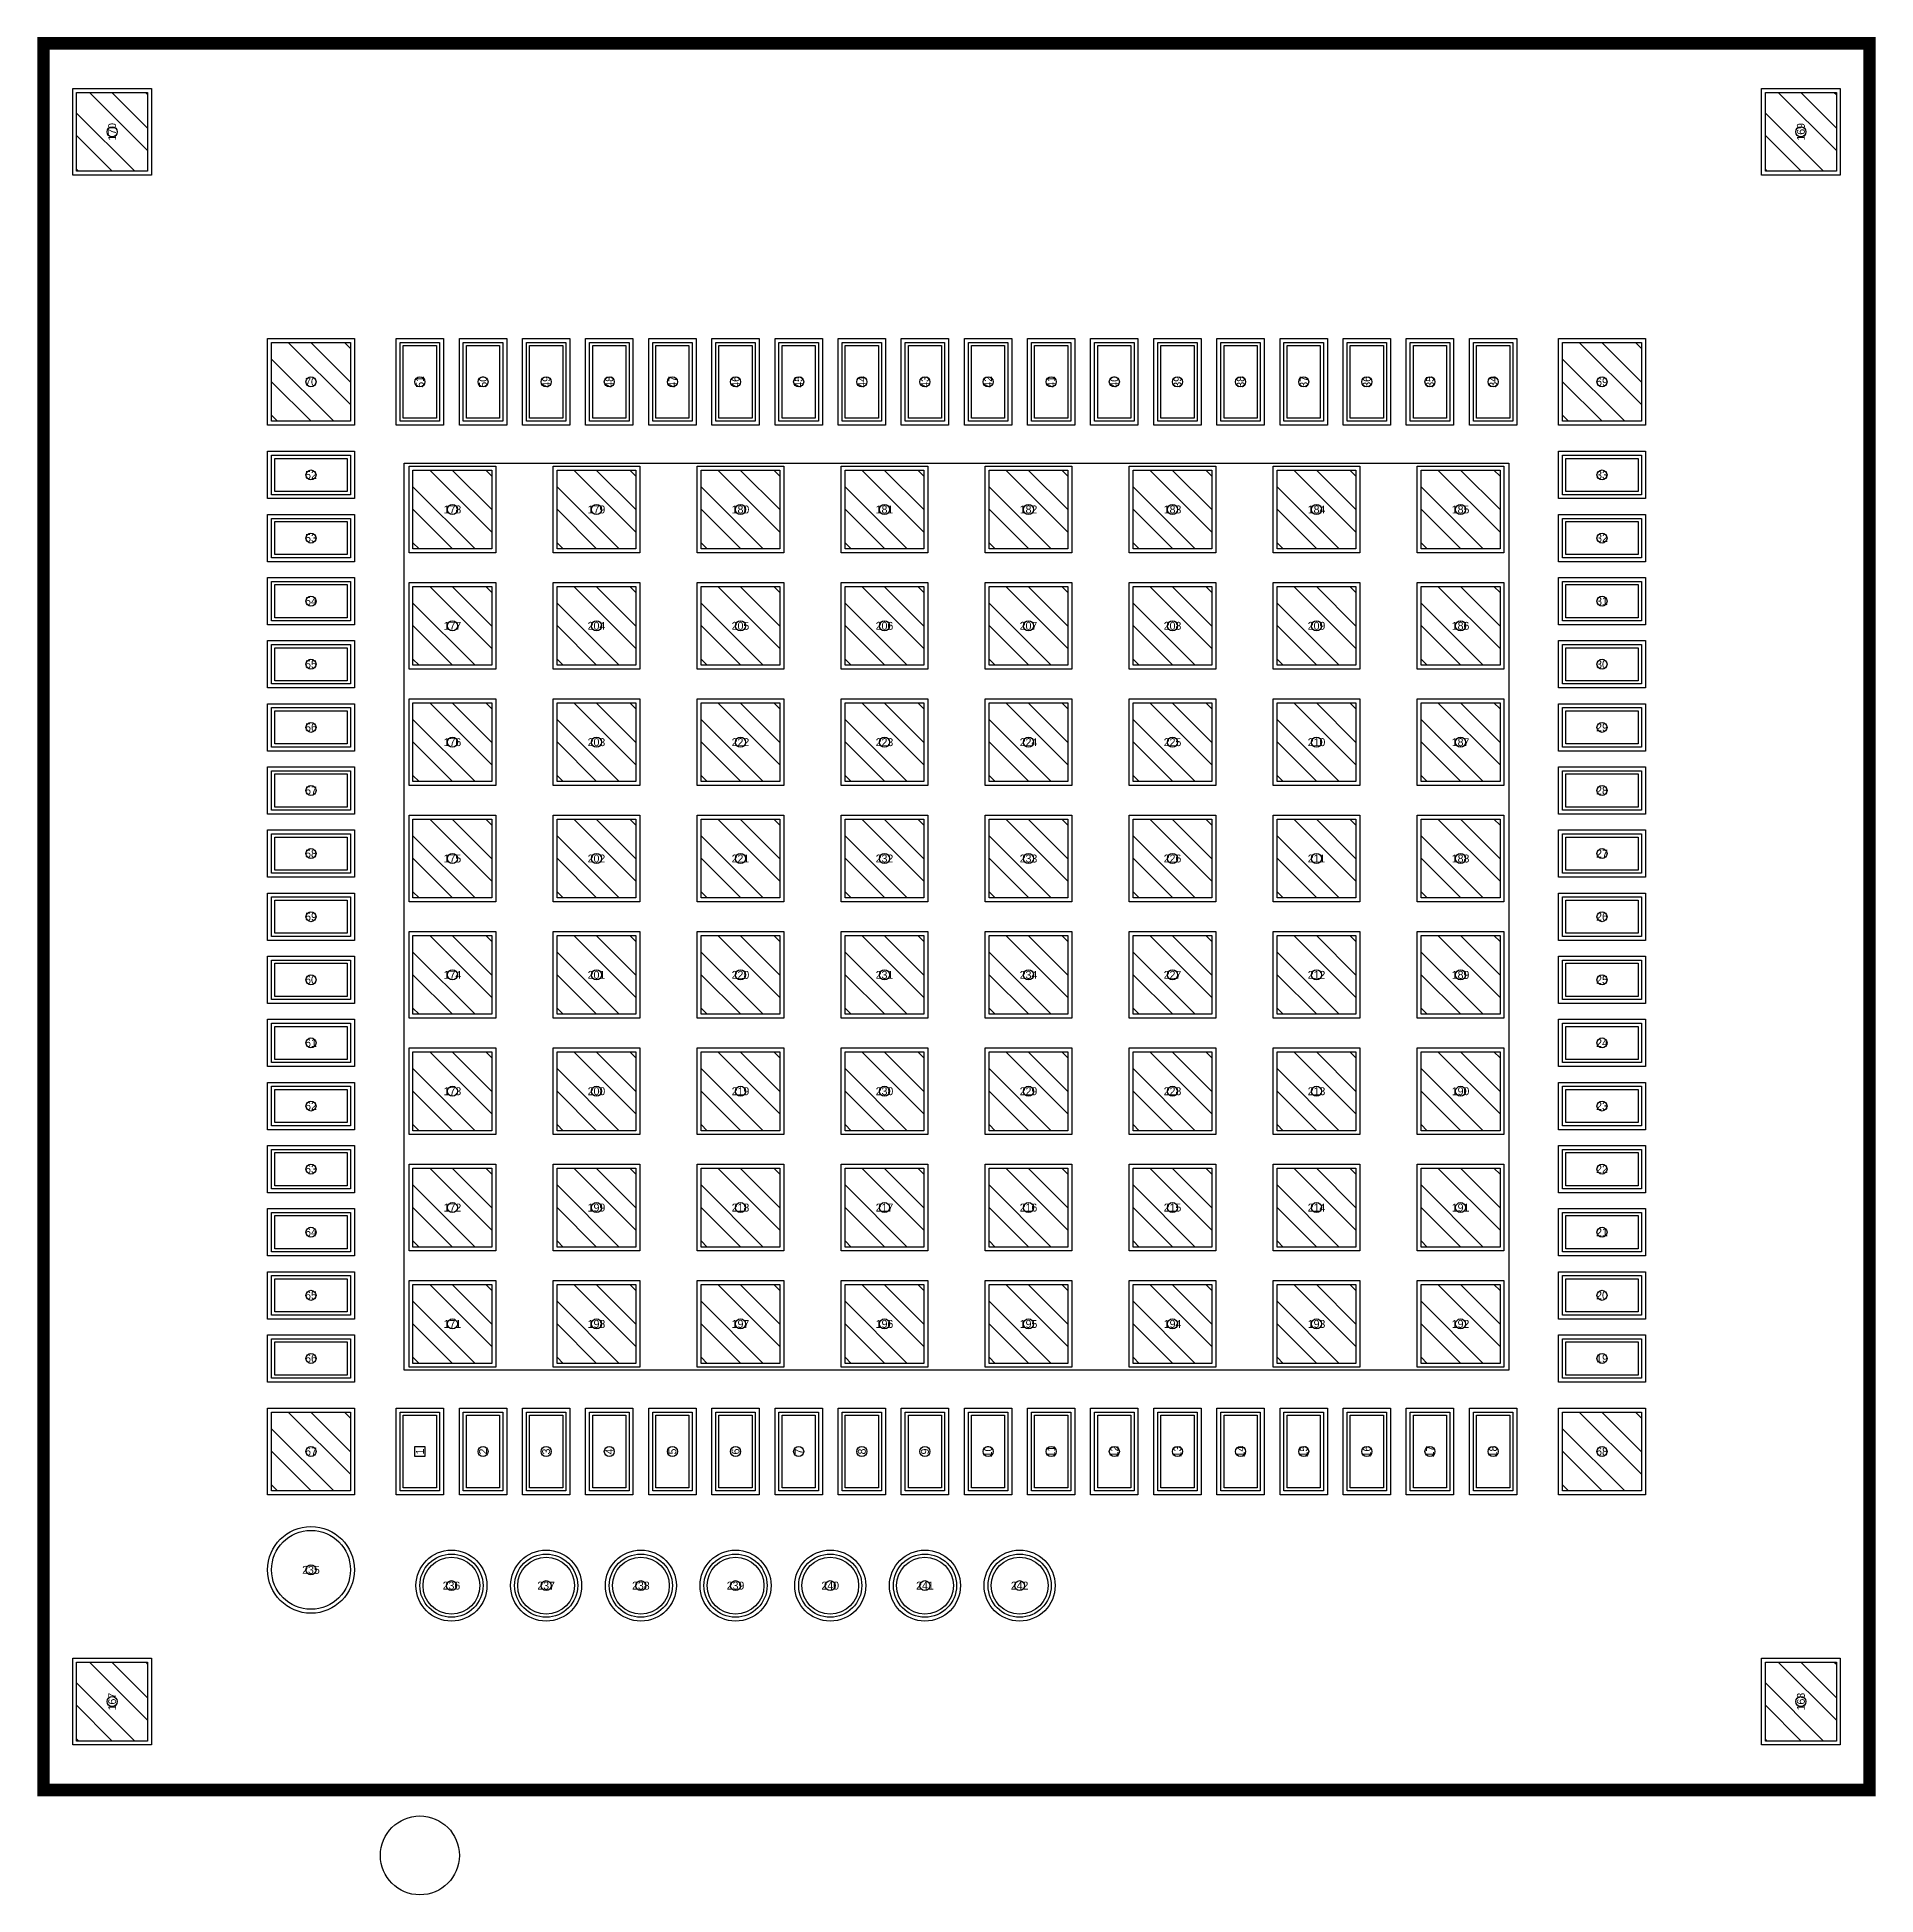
# Model space of a CAD drawing. Header units: metres. Extents: x -11.6 to 11.6, y -12.4 to 11.1.
import ezdxf
from ezdxf.enums import TextEntityAlignment as Align

# ---------------------------------------------------------------- set-up
doc = ezdxf.new("R2010")
doc.units = ezdxf.units.M

msp = doc.modelspace()

# ---------------------------------------------------------------- texts
at = {"layer": 'PIN_ID'}
for s, p in [('170', (-10.7, 9.95)), ('169', (10.7, 9.95)), ('51', (-6.8, 6.78)), ('50', (-6, 6.78)), ('49', (-5.2, 6.78)), ('48', (-4.4, 6.78)), ('47', (-3.6, 6.78)), ('46', (-2.8, 6.78)), ('45', (-2, 6.78)), ('44', (-1.2, 6.78)), ('43', (-0.4, 6.78)), ('42', (0.4, 6.78)), ('41', (1.2, 6.78)), ('40', (2, 6.78)), ('39', (2.8, 6.78)), ('38', (3.6, 6.78)), ('37', (4.4, 6.78)), ('36', (5.2, 6.78)), ('35', (6, 6.78)), ('34', (6.8, 6.78)), ('1', (-6.8, -6.78)), ('2', (-6, -6.78)), ('3', (-5.2, -6.78)), ('4', (-4.4, -6.78)), ('5', (-3.6, -6.78)), ('6', (-2.8, -6.78)), ('7', (-2, -6.78)), ('8', (-1.2, -6.78)), ('9', (-0.4, -6.78)), ('10', (0.4, -6.78)), ('11', (1.2, -6.78)), ('12', (2, -6.78)), ('13', (2.8, -6.78)), ('14', (3.6, -6.78)), ('15', (4.4, -6.78)), ('16', (5.2, -6.78)), ('17', (6, -6.78)), ('18', (6.8, -6.78)), ('167', (-10.7, -9.95)), ('168', (10.7, -9.95))]:
    msp.add_text(s, height=0.1, rotation=90, dxfattribs=at).set_placement(p, align=Align.MIDDLE_CENTER)
for s, p in [('70', (-8.18, 6.78)), ('69', (8.18, 6.78)), ('52', (-8.18, 5.6)), ('33', (8.18, 5.6)), ('178', (-6.3875, 5.1625)), ('179', (-4.5625, 5.1625)), ('180', (-2.7375, 5.1625)), ('181', (-0.9125, 5.1625)), ('182', (0.9125, 5.1625)), ('183', (2.7375, 5.1625)), ('184', (4.5625, 5.1625)), ('185', (6.3875, 5.1625)), ('53', (-8.18, 4.8)), ('32', (8.18, 4.8)), ('54', (-8.18, 4)), ('31', (8.18, 4)), ('177', (-6.3875, 3.6875)), ('204', (-4.5625, 3.6875)), ('205', (-2.7375, 3.6875)), ('206', (-0.9125, 3.6875)), ('207', (0.9125, 3.6875)), ('208', (2.7375, 3.6875)), ('209', (4.5625, 3.6875)), ('186', (6.3875, 3.6875)), ('55', (-8.18, 3.2)), ('30', (8.18, 3.2)), ('56', (-8.18, 2.4)), ('29', (8.18, 2.4)), ('176', (-6.3875, 2.2125)), ('203', (-4.5625, 2.2125)), ('222', (-2.7375, 2.2125)), ('223', (-0.9125, 2.2125)), ('224', (0.9125, 2.2125)), ('225', (2.7375, 2.2125)), ('210', (4.5625, 2.2125)), ('187', (6.3875, 2.2125)), ('57', (-8.18, 1.6)), ('28', (8.18, 1.6)), ('58', (-8.18, 0.8)), ('175', (-6.3875, 0.7375)), ('202', (-4.5625, 0.7375)), ('221', (-2.7375, 0.7375)), ('232', (-0.9125, 0.7375)), ('233', (0.9125, 0.7375)), ('226', (2.7375, 0.7375)), ('211', (4.5625, 0.7375)), ('188', (6.3875, 0.7375)), ('27', (8.18, 0.8)), ('59', (-8.18, 0)), ('26', (8.18, 0)), ('174', (-6.3875, -0.7375)), ('201', (-4.5625, -0.7375)), ('220', (-2.7375, -0.7375)), ('231', (-0.9125, -0.7375)), ('234', (0.9125, -0.7375)), ('227', (2.7375, -0.7375)), ('212', (4.5625, -0.7375)), ('189', (6.3875, -0.7375)), ('60', (-8.18, -0.8)), ('25', (8.18, -0.8)), ('61', (-8.18, -1.6)), ('24', (8.18, -1.6)), ('62', (-8.18, -2.4)), ('173', (-6.3875, -2.2125)), ('200', (-4.5625, -2.2125)), ('219', (-2.7375, -2.2125)), ('230', (-0.9125, -2.2125)), ('229', (0.9125, -2.2125)), ('228', (2.7375, -2.2125)), ('213', (4.5625, -2.2125)), ('190', (6.3875, -2.2125)), ('23', (8.18, -2.4)), ('63', (-8.18, -3.2)), ('22', (8.18, -3.2)), ('172', (-6.3875, -3.6875)), ('199', (-4.5625, -3.6875)), ('218', (-2.7375, -3.6875)), ('217', (-0.9125, -3.6875)), ('216', (0.9125, -3.6875)), ('215', (2.7375, -3.6875)), ('214', (4.5625, -3.6875)), ('191', (6.3875, -3.6875)), ('64', (-8.18, -4)), ('21', (8.18, -4)), ('65', (-8.18, -4.8)), ('20', (8.18, -4.8)), ('171', (-6.3875, -5.1625)), ('198', (-4.5625, -5.1625)), ('197', (-2.7375, -5.1625)), ('196', (-0.9125, -5.1625)), ('195', (0.9125, -5.1625)), ('194', (2.7375, -5.1625)), ('193', (4.5625, -5.1625)), ('192', (6.3875, -5.1625)), ('66', (-8.18, -5.6)), ('19', (8.18, -5.6)), ('67', (-8.18, -6.78)), ('68', (8.18, -6.78)), ('235', (-8.18, -8.28)), ('236', (-6.4, -8.48)), ('237', (-5.2, -8.48)), ('238', (-4, -8.48)), ('239', (-2.8, -8.48)), ('240', (-1.6, -8.48)), ('241', (-0.4, -8.48)), ('242', (0.8, -8.48))]:
    msp.add_text(s, height=0.1, dxfattribs=at).set_placement(p, align=Align.MIDDLE_CENTER)

# ---------------------------------------------------------------- linework, layer by layer
at = {"layer": 'DRAWING'}
msp.add_lwpolyline([(-11.5, 11), (11.5, 11), (11.5, -11), (-11.5, -11), (-11.5, 11)], dxfattribs=at)
at = {"layer": 'ENIG'}
msp.add_circle((-8.18, -8.28), 0.5, dxfattribs=at)
at = {"layer": 'PAD'}
for points in [[(-10.25, 10.45), (-10.25, 9.45), (-11.15, 9.45), (-11.15, 10.45), (-10.25, 10.45)], [(11.15, 10.45), (11.15, 9.45), (10.25, 9.45), (10.25, 10.45), (11.15, 10.45)], [(-7.68, 7.28), (-7.68, 6.28), (-8.68, 6.28), (-8.68, 7.28), (-7.68, 7.28)], [(-6.55, 7.28), (-6.55, 6.28), (-7.05, 6.28), (-7.05, 7.28), (-6.55, 7.28)], [(-5.75, 7.28), (-5.75, 6.28), (-6.25, 6.28), (-6.25, 7.28), (-5.75, 7.28)], [(-4.95, 7.28), (-4.95, 6.28), (-5.45, 6.28), (-5.45, 7.28), (-4.95, 7.28)], [(-4.15, 7.28), (-4.15, 6.28), (-4.65, 6.28), (-4.65, 7.28), (-4.15, 7.28)], [(-3.35, 7.28), (-3.35, 6.28), (-3.85, 6.28), (-3.85, 7.28), (-3.35, 7.28)], [(-2.55, 7.28), (-2.55, 6.28), (-3.05, 6.28), (-3.05, 7.28), (-2.55, 7.28)], [(-1.75, 7.28), (-1.75, 6.28), (-2.25, 6.28), (-2.25, 7.28), (-1.75, 7.28)], [(-0.95, 7.28), (-0.95, 6.28), (-1.45, 6.28), (-1.45, 7.28), (-0.95, 7.28)], [(-0.15, 7.28), (-0.15, 6.28), (-0.65, 6.28), (-0.65, 7.28), (-0.15, 7.28)], [(0.65, 7.28), (0.65, 6.28), (0.15, 6.28), (0.15, 7.28), (0.65, 7.28)], [(1.45, 7.28), (1.45, 6.28), (0.95, 6.28), (0.95, 7.28), (1.45, 7.28)], [(2.25, 7.28), (2.25, 6.28), (1.75, 6.28), (1.75, 7.28), (2.25, 7.28)], [(3.05, 7.28), (3.05, 6.28), (2.55, 6.28), (2.55, 7.28), (3.05, 7.28)], [(3.85, 7.28), (3.85, 6.28), (3.35, 6.28), (3.35, 7.28), (3.85, 7.28)], [(4.65, 7.28), (4.65, 6.28), (4.15, 6.28), (4.15, 7.28), (4.65, 7.28)], [(5.45, 7.28), (5.45, 6.28), (4.95, 6.28), (4.95, 7.28), (5.45, 7.28)], [(6.25, 7.28), (6.25, 6.28), (5.75, 6.28), (5.75, 7.28), (6.25, 7.28)], [(7.05, 7.28), (7.05, 6.28), (6.55, 6.28), (6.55, 7.28), (7.05, 7.28)], [(8.68, 7.28), (8.68, 6.28), (7.68, 6.28), (7.68, 7.28), (8.68, 7.28)], [(-8.68, 5.85), (-7.68, 5.85), (-7.68, 5.35), (-8.68, 5.35), (-8.68, 5.85)], [(-5.8875, 5.6625), (-5.8875, 4.6625), (-6.8875, 4.6625), (-6.8875, 5.6625), (-5.8875, 5.6625)], [(-4.0625, 5.6625), (-4.0625, 4.6625), (-5.0625, 4.6625), (-5.0625, 5.6625), (-4.0625, 5.6625)], [(-2.2375, 5.6625), (-2.2375, 4.6625), (-3.2375, 4.6625), (-3.2375, 5.6625), (-2.2375, 5.6625)], [(-0.4125, 5.6625), (-0.4125, 4.6625), (-1.4125, 4.6625), (-1.4125, 5.6625), (-0.4125, 5.6625)], [(1.4125, 5.6625), (1.4125, 4.6625), (0.4125, 4.6625), (0.4125, 5.6625), (1.4125, 5.6625)], [(3.2375, 5.6625), (3.2375, 4.6625), (2.2375, 4.6625), (2.2375, 5.6625), (3.2375, 5.6625)], [(5.0625, 5.6625), (5.0625, 4.6625), (4.0625, 4.6625), (4.0625, 5.6625), (5.0625, 5.6625)], [(6.8875, 5.6625), (6.8875, 4.6625), (5.8875, 4.6625), (5.8875, 5.6625), (6.8875, 5.6625)], [(7.68, 5.85), (8.68, 5.85), (8.68, 5.35), (7.68, 5.35), (7.68, 5.85)], [(-8.68, 5.05), (-7.68, 5.05), (-7.68, 4.55), (-8.68, 4.55), (-8.68, 5.05)], [(7.68, 5.05), (8.68, 5.05), (8.68, 4.55), (7.68, 4.55), (7.68, 5.05)], [(-8.68, 4.25), (-7.68, 4.25), (-7.68, 3.75), (-8.68, 3.75), (-8.68, 4.25)], [(7.68, 4.25), (8.68, 4.25), (8.68, 3.75), (7.68, 3.75), (7.68, 4.25)], [(-5.8875, 4.1875), (-5.8875, 3.1875), (-6.8875, 3.1875), (-6.8875, 4.1875), (-5.8875, 4.1875)], [(-4.0625, 4.1875), (-4.0625, 3.1875), (-5.0625, 3.1875), (-5.0625, 4.1875), (-4.0625, 4.1875)], [(-2.2375, 4.1875), (-2.2375, 3.1875), (-3.2375, 3.1875), (-3.2375, 4.1875), (-2.2375, 4.1875)], [(-0.4125, 4.1875), (-0.4125, 3.1875), (-1.4125, 3.1875), (-1.4125, 4.1875), (-0.4125, 4.1875)], [(1.4125, 4.1875), (1.4125, 3.1875), (0.4125, 3.1875), (0.4125, 4.1875), (1.4125, 4.1875)], [(3.2375, 4.1875), (3.2375, 3.1875), (2.2375, 3.1875), (2.2375, 4.1875), (3.2375, 4.1875)], [(5.0625, 4.1875), (5.0625, 3.1875), (4.0625, 3.1875), (4.0625, 4.1875), (5.0625, 4.1875)], [(6.8875, 4.1875), (6.8875, 3.1875), (5.8875, 3.1875), (5.8875, 4.1875), (6.8875, 4.1875)], [(-8.68, 3.45), (-7.68, 3.45), (-7.68, 2.95), (-8.68, 2.95), (-8.68, 3.45)], [(7.68, 3.45), (8.68, 3.45), (8.68, 2.95), (7.68, 2.95), (7.68, 3.45)], [(-8.68, 2.65), (-7.68, 2.65), (-7.68, 2.15), (-8.68, 2.15), (-8.68, 2.65)], [(-5.8875, 2.7125), (-5.8875, 1.7125), (-6.8875, 1.7125), (-6.8875, 2.7125), (-5.8875, 2.7125)], [(-4.0625, 2.7125), (-4.0625, 1.7125), (-5.0625, 1.7125), (-5.0625, 2.7125), (-4.0625, 2.7125)], [(-2.2375, 2.7125), (-2.2375, 1.7125), (-3.2375, 1.7125), (-3.2375, 2.7125), (-2.2375, 2.7125)], [(-0.4125, 2.7125), (-0.4125, 1.7125), (-1.4125, 1.7125), (-1.4125, 2.7125), (-0.4125, 2.7125)], [(1.4125, 2.7125), (1.4125, 1.7125), (0.4125, 1.7125), (0.4125, 2.7125), (1.4125, 2.7125)], [(3.2375, 2.7125), (3.2375, 1.7125), (2.2375, 1.7125), (2.2375, 2.7125), (3.2375, 2.7125)], [(5.0625, 2.7125), (5.0625, 1.7125), (4.0625, 1.7125), (4.0625, 2.7125), (5.0625, 2.7125)], [(6.8875, 2.7125), (6.8875, 1.7125), (5.8875, 1.7125), (5.8875, 2.7125), (6.8875, 2.7125)], [(7.68, 2.65), (8.68, 2.65), (8.68, 2.15), (7.68, 2.15), (7.68, 2.65)], [(-8.68, 1.85), (-7.68, 1.85), (-7.68, 1.35), (-8.68, 1.35), (-8.68, 1.85)], [(7.68, 1.85), (8.68, 1.85), (8.68, 1.35), (7.68, 1.35), (7.68, 1.85)], [(-5.8875, 1.2375), (-5.8875, 0.2375), (-6.8875, 0.2375), (-6.8875, 1.2375), (-5.8875, 1.2375)], [(-4.0625, 1.2375), (-4.0625, 0.2375), (-5.0625, 0.2375), (-5.0625, 1.2375), (-4.0625, 1.2375)], [(-2.2375, 1.2375), (-2.2375, 0.2375), (-3.2375, 0.2375), (-3.2375, 1.2375), (-2.2375, 1.2375)], [(-0.4125, 1.2375), (-0.4125, 0.2375), (-1.4125, 0.2375), (-1.4125, 1.2375), (-0.4125, 1.2375)], [(1.4125, 1.2375), (1.4125, 0.2375), (0.4125, 0.2375), (0.4125, 1.2375), (1.4125, 1.2375)], [(3.2375, 1.2375), (3.2375, 0.2375), (2.2375, 0.2375), (2.2375, 1.2375), (3.2375, 1.2375)], [(5.0625, 1.2375), (5.0625, 0.2375), (4.0625, 0.2375), (4.0625, 1.2375), (5.0625, 1.2375)], [(6.8875, 1.2375), (6.8875, 0.2375), (5.8875, 0.2375), (5.8875, 1.2375), (6.8875, 1.2375)], [(-8.68, 1.05), (-7.68, 1.05), (-7.68, 0.55), (-8.68, 0.55), (-8.68, 1.05)], [(7.68, 1.05), (8.68, 1.05), (8.68, 0.55), (7.68, 0.55), (7.68, 1.05)], [(-8.68, 0.25), (-7.68, 0.25), (-7.68, -0.25), (-8.68, -0.25), (-8.68, 0.25)], [(7.68, 0.25), (8.68, 0.25), (8.68, -0.25), (7.68, -0.25), (7.68, 0.25)], [(-5.8875, -0.2375), (-5.8875, -1.2375), (-6.8875, -1.2375), (-6.8875, -0.2375), (-5.8875, -0.2375)], [(-4.0625, -0.2375), (-4.0625, -1.2375), (-5.0625, -1.2375), (-5.0625, -0.2375), (-4.0625, -0.2375)], [(-2.2375, -0.2375), (-2.2375, -1.2375), (-3.2375, -1.2375), (-3.2375, -0.2375), (-2.2375, -0.2375)], [(-0.4125, -0.2375), (-0.4125, -1.2375), (-1.4125, -1.2375), (-1.4125, -0.2375), (-0.4125, -0.2375)], [(1.4125, -0.2375), (1.4125, -1.2375), (0.4125, -1.2375), (0.4125, -0.2375), (1.4125, -0.2375)], [(3.2375, -0.2375), (3.2375, -1.2375), (2.2375, -1.2375), (2.2375, -0.2375), (3.2375, -0.2375)], [(5.0625, -0.2375), (5.0625, -1.2375), (4.0625, -1.2375), (4.0625, -0.2375), (5.0625, -0.2375)], [(6.8875, -0.2375), (6.8875, -1.2375), (5.8875, -1.2375), (5.8875, -0.2375), (6.8875, -0.2375)], [(-8.68, -0.55), (-7.68, -0.55), (-7.68, -1.05), (-8.68, -1.05), (-8.68, -0.55)], [(7.68, -0.55), (8.68, -0.55), (8.68, -1.05), (7.68, -1.05), (7.68, -0.55)], [(-8.68, -1.35), (-7.68, -1.35), (-7.68, -1.85), (-8.68, -1.85), (-8.68, -1.35)], [(7.68, -1.35), (8.68, -1.35), (8.68, -1.85), (7.68, -1.85), (7.68, -1.35)], [(-5.8875, -1.7125), (-5.8875, -2.7125), (-6.8875, -2.7125), (-6.8875, -1.7125), (-5.8875, -1.7125)], [(-4.0625, -1.7125), (-4.0625, -2.7125), (-5.0625, -2.7125), (-5.0625, -1.7125), (-4.0625, -1.7125)], [(-2.2375, -1.7125), (-2.2375, -2.7125), (-3.2375, -2.7125), (-3.2375, -1.7125), (-2.2375, -1.7125)], [(-0.4125, -1.7125), (-0.4125, -2.7125), (-1.4125, -2.7125), (-1.4125, -1.7125), (-0.4125, -1.7125)], [(1.4125, -1.7125), (1.4125, -2.7125), (0.4125, -2.7125), (0.4125, -1.7125), (1.4125, -1.7125)], [(3.2375, -1.7125), (3.2375, -2.7125), (2.2375, -2.7125), (2.2375, -1.7125), (3.2375, -1.7125)], [(5.0625, -1.7125), (5.0625, -2.7125), (4.0625, -2.7125), (4.0625, -1.7125), (5.0625, -1.7125)], [(6.8875, -1.7125), (6.8875, -2.7125), (5.8875, -2.7125), (5.8875, -1.7125), (6.8875, -1.7125)], [(-8.68, -2.15), (-7.68, -2.15), (-7.68, -2.65), (-8.68, -2.65), (-8.68, -2.15)], [(7.68, -2.15), (8.68, -2.15), (8.68, -2.65), (7.68, -2.65), (7.68, -2.15)], [(-8.68, -2.95), (-7.68, -2.95), (-7.68, -3.45), (-8.68, -3.45), (-8.68, -2.95)], [(7.68, -2.95), (8.68, -2.95), (8.68, -3.45), (7.68, -3.45), (7.68, -2.95)], [(-5.8875, -3.1875), (-5.8875, -4.1875), (-6.8875, -4.1875), (-6.8875, -3.1875), (-5.8875, -3.1875)], [(-4.0625, -3.1875), (-4.0625, -4.1875), (-5.0625, -4.1875), (-5.0625, -3.1875), (-4.0625, -3.1875)], [(-2.2375, -3.1875), (-2.2375, -4.1875), (-3.2375, -4.1875), (-3.2375, -3.1875), (-2.2375, -3.1875)], [(-0.4125, -3.1875), (-0.4125, -4.1875), (-1.4125, -4.1875), (-1.4125, -3.1875), (-0.4125, -3.1875)], [(1.4125, -3.1875), (1.4125, -4.1875), (0.4125, -4.1875), (0.4125, -3.1875), (1.4125, -3.1875)], [(3.2375, -3.1875), (3.2375, -4.1875), (2.2375, -4.1875), (2.2375, -3.1875), (3.2375, -3.1875)], [(5.0625, -3.1875), (5.0625, -4.1875), (4.0625, -4.1875), (4.0625, -3.1875), (5.0625, -3.1875)], [(6.8875, -3.1875), (6.8875, -4.1875), (5.8875, -4.1875), (5.8875, -3.1875), (6.8875, -3.1875)], [(-8.68, -3.75), (-7.68, -3.75), (-7.68, -4.25), (-8.68, -4.25), (-8.68, -3.75)], [(7.68, -3.75), (8.68, -3.75), (8.68, -4.25), (7.68, -4.25), (7.68, -3.75)], [(-8.68, -4.55), (-7.68, -4.55), (-7.68, -5.05), (-8.68, -5.05), (-8.68, -4.55)], [(-5.8875, -4.6625), (-5.8875, -5.6625), (-6.8875, -5.6625), (-6.8875, -4.6625), (-5.8875, -4.6625)], [(-4.0625, -4.6625), (-4.0625, -5.6625), (-5.0625, -5.6625), (-5.0625, -4.6625), (-4.0625, -4.6625)], [(-2.2375, -4.6625), (-2.2375, -5.6625), (-3.2375, -5.6625), (-3.2375, -4.6625), (-2.2375, -4.6625)], [(-0.4125, -4.6625), (-0.4125, -5.6625), (-1.4125, -5.6625), (-1.4125, -4.6625), (-0.4125, -4.6625)], [(1.4125, -4.6625), (1.4125, -5.6625), (0.4125, -5.6625), (0.4125, -4.6625), (1.4125, -4.6625)], [(3.2375, -4.6625), (3.2375, -5.6625), (2.2375, -5.6625), (2.2375, -4.6625), (3.2375, -4.6625)], [(5.0625, -4.6625), (5.0625, -5.6625), (4.0625, -5.6625), (4.0625, -4.6625), (5.0625, -4.6625)], [(6.8875, -4.6625), (6.8875, -5.6625), (5.8875, -5.6625), (5.8875, -4.6625), (6.8875, -4.6625)], [(7.68, -4.55), (8.68, -4.55), (8.68, -5.05), (7.68, -5.05), (7.68, -4.55)], [(-8.68, -5.35), (-7.68, -5.35), (-7.68, -5.85), (-8.68, -5.85), (-8.68, -5.35)], [(7.68, -5.35), (8.68, -5.35), (8.68, -5.85), (7.68, -5.85), (7.68, -5.35)], [(-7.68, -6.28), (-7.68, -7.28), (-8.68, -7.28), (-8.68, -6.28), (-7.68, -6.28)], [(-6.55, -6.28), (-6.55, -7.28), (-7.05, -7.28), (-7.05, -6.28), (-6.55, -6.28)], [(-5.75, -6.28), (-5.75, -7.28), (-6.25, -7.28), (-6.25, -6.28), (-5.75, -6.28)], [(-4.95, -6.28), (-4.95, -7.28), (-5.45, -7.28), (-5.45, -6.28), (-4.95, -6.28)], [(-4.15, -6.28), (-4.15, -7.28), (-4.65, -7.28), (-4.65, -6.28), (-4.15, -6.28)], [(-3.35, -6.28), (-3.35, -7.28), (-3.85, -7.28), (-3.85, -6.28), (-3.35, -6.28)], [(-2.55, -6.28), (-2.55, -7.28), (-3.05, -7.28), (-3.05, -6.28), (-2.55, -6.28)], [(-1.75, -6.28), (-1.75, -7.28), (-2.25, -7.28), (-2.25, -6.28), (-1.75, -6.28)], [(-0.95, -6.28), (-0.95, -7.28), (-1.45, -7.28), (-1.45, -6.28), (-0.95, -6.28)], [(-0.15, -6.28), (-0.15, -7.28), (-0.65, -7.28), (-0.65, -6.28), (-0.15, -6.28)], [(0.65, -6.28), (0.65, -7.28), (0.15, -7.28), (0.15, -6.28), (0.65, -6.28)], [(1.45, -6.28), (1.45, -7.28), (0.95, -7.28), (0.95, -6.28), (1.45, -6.28)], [(2.25, -6.28), (2.25, -7.28), (1.75, -7.28), (1.75, -6.28), (2.25, -6.28)], [(3.05, -6.28), (3.05, -7.28), (2.55, -7.28), (2.55, -6.28), (3.05, -6.28)], [(3.85, -6.28), (3.85, -7.28), (3.35, -7.28), (3.35, -6.28), (3.85, -6.28)], [(4.65, -6.28), (4.65, -7.28), (4.15, -7.28), (4.15, -6.28), (4.65, -6.28)], [(5.45, -6.28), (5.45, -7.28), (4.95, -7.28), (4.95, -6.28), (5.45, -6.28)], [(6.25, -6.28), (6.25, -7.28), (5.75, -7.28), (5.75, -6.28), (6.25, -6.28)], [(7.05, -6.28), (7.05, -7.28), (6.55, -7.28), (6.55, -6.28), (7.05, -6.28)], [(8.68, -6.28), (8.68, -7.28), (7.68, -7.28), (7.68, -6.28), (8.68, -6.28)], [(-11.15, -10.45), (-11.15, -9.45), (-10.25, -9.45), (-10.25, -10.45), (-11.15, -10.45)], [(11.15, -9.45), (11.15, -10.45), (10.25, -10.45), (10.25, -9.45), (11.15, -9.45)]]:
    msp.add_lwpolyline(points, dxfattribs=at)
for centre, radius in [((-8.18, -8.28), 0.5), ((-6.4, -8.48), 0.4), ((-5.2, -8.48), 0.4), ((-4, -8.48), 0.4), ((-2.8, -8.48), 0.4), ((-1.6, -8.48), 0.4), ((-0.4, -8.48), 0.4), ((0.8, -8.48), 0.4)]:
    msp.add_circle(centre, radius, dxfattribs=at)
at = {"layer": 'PASTE_MASK'}
for points in [[(-10.9875, 10.45), (-10.25, 9.7125), (-10.25, 9.45), (-10.4125, 9.45), (-11.15, 10.1875), (-11.15, 10.45), (-10.9875, 10.45)], [(-10.25, 9.9975), (-10.7025, 10.45), (-10.2775, 10.45), (-10.25, 10.4225), (-10.25, 9.9975)], [(10.4125, 10.45), (11.15, 9.7125), (11.15, 9.45), (10.9875, 9.45), (10.25, 10.1875), (10.25, 10.45), (10.4125, 10.45)], [(11.15, 9.9975), (10.6975, 10.45), (11.1225, 10.45), (11.15, 10.4225), (11.15, 9.9975)], [(-11.15, 9.9025), (-10.6975, 9.45), (-11.125, 9.45), (-11.15, 9.475), (-11.15, 9.9025)], [(10.25, 9.9025), (10.7025, 9.45), (10.275, 9.45), (10.25, 9.475), (10.25, 9.9025)], [(-8.4675, 7.28), (-7.68, 6.4925), (-7.68, 6.28), (-7.8925, 6.28), (-8.68, 7.0675), (-8.68, 7.28), (-8.4675, 7.28)], [(-7.68, 6.7775), (-8.1825, 7.28), (-7.7575, 7.28), (-7.68, 7.2025), (-7.68, 6.7775)], [(-6.59, 7.24), (-6.59, 6.32), (-7.01, 6.32), (-7.01, 7.24), (-6.59, 7.24)], [(-5.79, 7.24), (-5.79, 6.32), (-6.21, 6.32), (-6.21, 7.24), (-5.79, 7.24)], [(-4.99, 7.24), (-4.99, 6.32), (-5.41, 6.32), (-5.41, 7.24), (-4.99, 7.24)], [(-4.19, 7.24), (-4.19, 6.32), (-4.61, 6.32), (-4.61, 7.24), (-4.19, 7.24)], [(-3.39, 7.24), (-3.39, 6.32), (-3.81, 6.32), (-3.81, 7.24), (-3.39, 7.24)], [(-2.59, 7.24), (-2.59, 6.32), (-3.01, 6.32), (-3.01, 7.24), (-2.59, 7.24)], [(-1.79, 7.24), (-1.79, 6.32), (-2.21, 6.32), (-2.21, 7.24), (-1.79, 7.24)], [(-0.99, 7.24), (-0.99, 6.32), (-1.41, 6.32), (-1.41, 7.24), (-0.99, 7.24)], [(-0.19, 7.24), (-0.19, 6.32), (-0.61, 6.32), (-0.61, 7.24), (-0.19, 7.24)], [(0.61, 7.24), (0.61, 6.32), (0.19, 6.32), (0.19, 7.24), (0.61, 7.24)], [(1.41, 7.24), (1.41, 6.32), (0.99, 6.32), (0.99, 7.24), (1.41, 7.24)], [(2.21, 7.24), (2.21, 6.32), (1.79, 6.32), (1.79, 7.24), (2.21, 7.24)], [(3.01, 7.24), (3.01, 6.32), (2.59, 6.32), (2.59, 7.24), (3.01, 7.24)], [(3.81, 7.24), (3.81, 6.32), (3.39, 6.32), (3.39, 7.24), (3.81, 7.24)], [(4.61, 7.24), (4.61, 6.32), (4.19, 6.32), (4.19, 7.24), (4.61, 7.24)], [(5.41, 7.24), (5.41, 6.32), (4.99, 6.32), (4.99, 7.24), (5.41, 7.24)], [(6.21, 7.24), (6.21, 6.32), (5.79, 6.32), (5.79, 7.24), (6.21, 7.24)], [(7.01, 7.24), (7.01, 6.32), (6.59, 6.32), (6.59, 7.24), (7.01, 7.24)], [(7.8925, 7.28), (8.68, 6.4925), (8.68, 6.28), (8.4675, 6.28), (7.68, 7.0675), (7.68, 7.28), (7.8925, 7.28)], [(8.68, 6.7775), (8.1775, 7.28), (8.6025, 7.28), (8.68, 7.2025), (8.68, 6.7775)], [(-8.68, 6.7825), (-8.1775, 6.28), (-8.6025, 6.28), (-8.68, 6.3575), (-8.68, 6.7825)], [(7.68, 6.7825), (8.1825, 6.28), (7.7575, 6.28), (7.68, 6.3575), (7.68, 6.7825)], [(-8.64, 5.81), (-7.72, 5.81), (-7.72, 5.39), (-8.64, 5.39), (-8.64, 5.81)], [(-6.675, 5.6625), (-5.8875, 4.875), (-5.8875, 4.6625), (-6.1, 4.6625), (-6.8875, 5.45), (-6.8875, 5.6625), (-6.675, 5.6625)], [(-5.8875, 5.16), (-6.39, 5.6625), (-5.965, 5.6625), (-5.8875, 5.585), (-5.8875, 5.16)], [(-4.85, 5.6625), (-4.0625, 4.875), (-4.0625, 4.6625), (-4.275, 4.6625), (-5.0625, 5.45), (-5.0625, 5.6625), (-4.85, 5.6625)], [(-4.0625, 5.16), (-4.565, 5.6625), (-4.14, 5.6625), (-4.0625, 5.585), (-4.0625, 5.16)], [(-3.025, 5.6625), (-2.2375, 4.875), (-2.2375, 4.6625), (-2.45, 4.6625), (-3.2375, 5.45), (-3.2375, 5.6625), (-3.025, 5.6625)], [(-2.2375, 5.16), (-2.74, 5.6625), (-2.315, 5.6625), (-2.2375, 5.585), (-2.2375, 5.16)], [(-1.2, 5.6625), (-0.4125, 4.875), (-0.4125, 4.6625), (-0.625, 4.6625), (-1.4125, 5.45), (-1.4125, 5.6625), (-1.2, 5.6625)], [(-0.4125, 5.16), (-0.915, 5.6625), (-0.49, 5.6625), (-0.4125, 5.585), (-0.4125, 5.16)], [(0.625, 5.6625), (1.4125, 4.875), (1.4125, 4.6625), (1.2, 4.6625), (0.4125, 5.45), (0.4125, 5.6625), (0.625, 5.6625)], [(1.4125, 5.16), (0.91, 5.6625), (1.335, 5.6625), (1.4125, 5.585), (1.4125, 5.16)], [(2.45, 5.6625), (3.2375, 4.875), (3.2375, 4.6625), (3.025, 4.6625), (2.2375, 5.45), (2.2375, 5.6625), (2.45, 5.6625)], [(3.2375, 5.16), (2.735, 5.6625), (3.16, 5.6625), (3.2375, 5.585), (3.2375, 5.16)], [(4.275, 5.6625), (5.0625, 4.875), (5.0625, 4.6625), (4.85, 4.6625), (4.0625, 5.45), (4.0625, 5.6625), (4.275, 5.6625)], [(5.0625, 5.16), (4.56, 5.6625), (4.985, 5.6625), (5.0625, 5.585), (5.0625, 5.16)], [(6.1, 5.6625), (6.8875, 4.875), (6.8875, 4.6625), (6.675, 4.6625), (5.8875, 5.45), (5.8875, 5.6625), (6.1, 5.6625)], [(6.8875, 5.16), (6.385, 5.6625), (6.81, 5.6625), (6.8875, 5.585), (6.8875, 5.16)], [(7.72, 5.81), (8.64, 5.81), (8.64, 5.39), (7.72, 5.39), (7.72, 5.81)], [(-8.64, 5.01), (-7.72, 5.01), (-7.72, 4.59), (-8.64, 4.59), (-8.64, 5.01)], [(-6.8875, 5.165), (-6.385, 4.6625), (-6.81, 4.6625), (-6.8875, 4.74), (-6.8875, 5.165)], [(-5.0625, 5.165), (-4.56, 4.6625), (-4.985, 4.6625), (-5.0625, 4.74), (-5.0625, 5.165)], [(-3.2375, 5.165), (-2.735, 4.6625), (-3.16, 4.6625), (-3.2375, 4.74), (-3.2375, 5.165)], [(-1.4125, 5.165), (-0.91, 4.6625), (-1.335, 4.6625), (-1.4125, 4.74), (-1.4125, 5.165)], [(0.4125, 5.165), (0.915, 4.6625), (0.49, 4.6625), (0.4125, 4.74), (0.4125, 5.165)], [(2.2375, 5.165), (2.74, 4.6625), (2.315, 4.6625), (2.2375, 4.74), (2.2375, 5.165)], [(4.0625, 5.165), (4.565, 4.6625), (4.14, 4.6625), (4.0625, 4.74), (4.0625, 5.165)], [(5.8875, 5.165), (6.39, 4.6625), (5.965, 4.6625), (5.8875, 4.74), (5.8875, 5.165)], [(7.72, 5.01), (8.64, 5.01), (8.64, 4.59), (7.72, 4.59), (7.72, 5.01)], [(-8.64, 4.21), (-7.72, 4.21), (-7.72, 3.79), (-8.64, 3.79), (-8.64, 4.21)], [(-6.675, 4.1875), (-5.8875, 3.4), (-5.8875, 3.1875), (-6.1, 3.1875), (-6.8875, 3.975), (-6.8875, 4.1875), (-6.675, 4.1875)], [(-5.8875, 3.685), (-6.39, 4.1875), (-5.965, 4.1875), (-5.8875, 4.11), (-5.8875, 3.685)], [(-4.85, 4.1875), (-4.0625, 3.4), (-4.0625, 3.1875), (-4.275, 3.1875), (-5.0625, 3.975), (-5.0625, 4.1875), (-4.85, 4.1875)], [(-4.0625, 3.685), (-4.565, 4.1875), (-4.14, 4.1875), (-4.0625, 4.11), (-4.0625, 3.685)], [(-3.025, 4.1875), (-2.2375, 3.4), (-2.2375, 3.1875), (-2.45, 3.1875), (-3.2375, 3.975), (-3.2375, 4.1875), (-3.025, 4.1875)], [(-2.2375, 3.685), (-2.74, 4.1875), (-2.315, 4.1875), (-2.2375, 4.11), (-2.2375, 3.685)], [(-1.2, 4.1875), (-0.4125, 3.4), (-0.4125, 3.1875), (-0.625, 3.1875), (-1.4125, 3.975), (-1.4125, 4.1875), (-1.2, 4.1875)], [(-0.4125, 3.685), (-0.915, 4.1875), (-0.49, 4.1875), (-0.4125, 4.11), (-0.4125, 3.685)], [(0.625, 4.1875), (1.4125, 3.4), (1.4125, 3.1875), (1.2, 3.1875), (0.4125, 3.975), (0.4125, 4.1875), (0.625, 4.1875)], [(1.4125, 3.685), (0.91, 4.1875), (1.335, 4.1875), (1.4125, 4.11), (1.4125, 3.685)], [(2.45, 4.1875), (3.2375, 3.4), (3.2375, 3.1875), (3.025, 3.1875), (2.2375, 3.975), (2.2375, 4.1875), (2.45, 4.1875)], [(3.2375, 3.685), (2.735, 4.1875), (3.16, 4.1875), (3.2375, 4.11), (3.2375, 3.685)], [(4.275, 4.1875), (5.0625, 3.4), (5.0625, 3.1875), (4.85, 3.1875), (4.0625, 3.975), (4.0625, 4.1875), (4.275, 4.1875)], [(5.0625, 3.685), (4.56, 4.1875), (4.985, 4.1875), (5.0625, 4.11), (5.0625, 3.685)], [(6.1, 4.1875), (6.8875, 3.4), (6.8875, 3.1875), (6.675, 3.1875), (5.8875, 3.975), (5.8875, 4.1875), (6.1, 4.1875)], [(6.8875, 3.685), (6.385, 4.1875), (6.81, 4.1875), (6.8875, 4.11), (6.8875, 3.685)], [(7.72, 4.21), (8.64, 4.21), (8.64, 3.79), (7.72, 3.79), (7.72, 4.21)], [(-6.8875, 3.69), (-6.385, 3.1875), (-6.81, 3.1875), (-6.8875, 3.265), (-6.8875, 3.69)], [(-5.0625, 3.69), (-4.56, 3.1875), (-4.985, 3.1875), (-5.0625, 3.265), (-5.0625, 3.69)], [(-3.2375, 3.69), (-2.735, 3.1875), (-3.16, 3.1875), (-3.2375, 3.265), (-3.2375, 3.69)], [(-1.4125, 3.69), (-0.91, 3.1875), (-1.335, 3.1875), (-1.4125, 3.265), (-1.4125, 3.69)], [(0.4125, 3.69), (0.915, 3.1875), (0.49, 3.1875), (0.4125, 3.265), (0.4125, 3.69)], [(2.2375, 3.69), (2.74, 3.1875), (2.315, 3.1875), (2.2375, 3.265), (2.2375, 3.69)], [(4.0625, 3.69), (4.565, 3.1875), (4.14, 3.1875), (4.0625, 3.265), (4.0625, 3.69)], [(5.8875, 3.69), (6.39, 3.1875), (5.965, 3.1875), (5.8875, 3.265), (5.8875, 3.69)], [(-8.64, 3.41), (-7.72, 3.41), (-7.72, 2.99), (-8.64, 2.99), (-8.64, 3.41)], [(7.72, 3.41), (8.64, 3.41), (8.64, 2.99), (7.72, 2.99), (7.72, 3.41)], [(-8.64, 2.61), (-7.72, 2.61), (-7.72, 2.19), (-8.64, 2.19), (-8.64, 2.61)], [(-6.675, 2.7125), (-5.8875, 1.925), (-5.8875, 1.7125), (-6.1, 1.7125), (-6.8875, 2.5), (-6.8875, 2.7125), (-6.675, 2.7125)], [(-5.8875, 2.21), (-6.39, 2.7125), (-5.965, 2.7125), (-5.8875, 2.635), (-5.8875, 2.21)], [(-4.85, 2.7125), (-4.0625, 1.925), (-4.0625, 1.7125), (-4.275, 1.7125), (-5.0625, 2.5), (-5.0625, 2.7125), (-4.85, 2.7125)], [(-4.0625, 2.21), (-4.565, 2.7125), (-4.14, 2.7125), (-4.0625, 2.635), (-4.0625, 2.21)], [(-3.025, 2.7125), (-2.2375, 1.925), (-2.2375, 1.7125), (-2.45, 1.7125), (-3.2375, 2.5), (-3.2375, 2.7125), (-3.025, 2.7125)], [(-2.2375, 2.21), (-2.74, 2.7125), (-2.315, 2.7125), (-2.2375, 2.635), (-2.2375, 2.21)], [(-1.2, 2.7125), (-0.4125, 1.925), (-0.4125, 1.7125), (-0.625, 1.7125), (-1.4125, 2.5), (-1.4125, 2.7125), (-1.2, 2.7125)], [(-0.4125, 2.21), (-0.915, 2.7125), (-0.49, 2.7125), (-0.4125, 2.635), (-0.4125, 2.21)], [(0.625, 2.7125), (1.4125, 1.925), (1.4125, 1.7125), (1.2, 1.7125), (0.4125, 2.5), (0.4125, 2.7125), (0.625, 2.7125)], [(1.4125, 2.21), (0.91, 2.7125), (1.335, 2.7125), (1.4125, 2.635), (1.4125, 2.21)], [(2.45, 2.7125), (3.2375, 1.925), (3.2375, 1.7125), (3.025, 1.7125), (2.2375, 2.5), (2.2375, 2.7125), (2.45, 2.7125)], [(3.2375, 2.21), (2.735, 2.7125), (3.16, 2.7125), (3.2375, 2.635), (3.2375, 2.21)], [(4.275, 2.7125), (5.0625, 1.925), (5.0625, 1.7125), (4.85, 1.7125), (4.0625, 2.5), (4.0625, 2.7125), (4.275, 2.7125)], [(5.0625, 2.21), (4.56, 2.7125), (4.985, 2.7125), (5.0625, 2.635), (5.0625, 2.21)], [(6.1, 2.7125), (6.8875, 1.925), (6.8875, 1.7125), (6.675, 1.7125), (5.8875, 2.5), (5.8875, 2.7125), (6.1, 2.7125)], [(6.8875, 2.21), (6.385, 2.7125), (6.81, 2.7125), (6.8875, 2.635), (6.8875, 2.21)], [(7.72, 2.61), (8.64, 2.61), (8.64, 2.19), (7.72, 2.19), (7.72, 2.61)], [(-6.8875, 2.215), (-6.385, 1.7125), (-6.81, 1.7125), (-6.8875, 1.79), (-6.8875, 2.215)], [(-5.0625, 2.215), (-4.56, 1.7125), (-4.985, 1.7125), (-5.0625, 1.79), (-5.0625, 2.215)], [(-3.2375, 2.215), (-2.735, 1.7125), (-3.16, 1.7125), (-3.2375, 1.79), (-3.2375, 2.215)], [(-1.4125, 2.215), (-0.91, 1.7125), (-1.335, 1.7125), (-1.4125, 1.79), (-1.4125, 2.215)], [(0.4125, 2.215), (0.915, 1.7125), (0.49, 1.7125), (0.4125, 1.79), (0.4125, 2.215)], [(2.2375, 2.215), (2.74, 1.7125), (2.315, 1.7125), (2.2375, 1.79), (2.2375, 2.215)], [(4.0625, 2.215), (4.565, 1.7125), (4.14, 1.7125), (4.0625, 1.79), (4.0625, 2.215)], [(5.8875, 2.215), (6.39, 1.7125), (5.965, 1.7125), (5.8875, 1.79), (5.8875, 2.215)], [(-8.64, 1.81), (-7.72, 1.81), (-7.72, 1.39), (-8.64, 1.39), (-8.64, 1.81)], [(7.72, 1.81), (8.64, 1.81), (8.64, 1.39), (7.72, 1.39), (7.72, 1.81)], [(-6.675, 1.2375), (-5.8875, 0.45), (-5.8875, 0.2375), (-6.1, 0.2375), (-6.8875, 1.025), (-6.8875, 1.2375), (-6.675, 1.2375)], [(-5.8875, 0.735), (-6.39, 1.2375), (-5.965, 1.2375), (-5.8875, 1.16), (-5.8875, 0.735)], [(-4.85, 1.2375), (-4.0625, 0.45), (-4.0625, 0.2375), (-4.275, 0.2375), (-5.0625, 1.025), (-5.0625, 1.2375), (-4.85, 1.2375)], [(-4.0625, 0.735), (-4.565, 1.2375), (-4.14, 1.2375), (-4.0625, 1.16), (-4.0625, 0.735)], [(-3.025, 1.2375), (-2.2375, 0.45), (-2.2375, 0.2375), (-2.45, 0.2375), (-3.2375, 1.025), (-3.2375, 1.2375), (-3.025, 1.2375)], [(-2.2375, 0.735), (-2.74, 1.2375), (-2.315, 1.2375), (-2.2375, 1.16), (-2.2375, 0.735)], [(-1.2, 1.2375), (-0.4125, 0.45), (-0.4125, 0.2375), (-0.625, 0.2375), (-1.4125, 1.025), (-1.4125, 1.2375), (-1.2, 1.2375)], [(-0.4125, 0.735), (-0.915, 1.2375), (-0.49, 1.2375), (-0.4125, 1.16), (-0.4125, 0.735)], [(0.625, 1.2375), (1.4125, 0.45), (1.4125, 0.2375), (1.2, 0.2375), (0.4125, 1.025), (0.4125, 1.2375), (0.625, 1.2375)], [(1.4125, 0.735), (0.91, 1.2375), (1.335, 1.2375), (1.4125, 1.16), (1.4125, 0.735)], [(2.45, 1.2375), (3.2375, 0.45), (3.2375, 0.2375), (3.025, 0.2375), (2.2375, 1.025), (2.2375, 1.2375), (2.45, 1.2375)], [(3.2375, 0.735), (2.735, 1.2375), (3.16, 1.2375), (3.2375, 1.16), (3.2375, 0.735)], [(4.275, 1.2375), (5.0625, 0.45), (5.0625, 0.2375), (4.85, 0.2375), (4.0625, 1.025), (4.0625, 1.2375), (4.275, 1.2375)], [(5.0625, 0.735), (4.56, 1.2375), (4.985, 1.2375), (5.0625, 1.16), (5.0625, 0.735)], [(6.1, 1.2375), (6.8875, 0.45), (6.8875, 0.2375), (6.675, 0.2375), (5.8875, 1.025), (5.8875, 1.2375), (6.1, 1.2375)], [(6.8875, 0.735), (6.385, 1.2375), (6.81, 1.2375), (6.8875, 1.16), (6.8875, 0.735)], [(-8.64, 1.01), (-7.72, 1.01), (-7.72, 0.59), (-8.64, 0.59), (-8.64, 1.01)], [(7.72, 1.01), (8.64, 1.01), (8.64, 0.59), (7.72, 0.59), (7.72, 1.01)], [(-6.8875, 0.74), (-6.385, 0.2375), (-6.81, 0.2375), (-6.8875, 0.315), (-6.8875, 0.74)], [(-5.0625, 0.74), (-4.56, 0.2375), (-4.985, 0.2375), (-5.0625, 0.315), (-5.0625, 0.74)], [(-3.2375, 0.74), (-2.735, 0.2375), (-3.16, 0.2375), (-3.2375, 0.315), (-3.2375, 0.74)], [(-1.4125, 0.74), (-0.91, 0.2375), (-1.335, 0.2375), (-1.4125, 0.315), (-1.4125, 0.74)], [(0.4125, 0.74), (0.915, 0.2375), (0.49, 0.2375), (0.4125, 0.315), (0.4125, 0.74)], [(2.2375, 0.74), (2.74, 0.2375), (2.315, 0.2375), (2.2375, 0.315), (2.2375, 0.74)], [(4.0625, 0.74), (4.565, 0.2375), (4.14, 0.2375), (4.0625, 0.315), (4.0625, 0.74)], [(5.8875, 0.74), (6.39, 0.2375), (5.965, 0.2375), (5.8875, 0.315), (5.8875, 0.74)], [(-8.64, 0.21), (-7.72, 0.21), (-7.72, -0.21), (-8.64, -0.21), (-8.64, 0.21)], [(7.72, 0.21), (8.64, 0.21), (8.64, -0.21), (7.72, -0.21), (7.72, 0.21)], [(-6.675, -0.2375), (-5.8875, -1.025), (-5.8875, -1.2375), (-6.1, -1.2375), (-6.8875, -0.45), (-6.8875, -0.2375), (-6.675, -0.2375)], [(-5.8875, -0.74), (-6.39, -0.2375), (-5.965, -0.2375), (-5.8875, -0.315), (-5.8875, -0.74)], [(-4.85, -0.2375), (-4.0625, -1.025), (-4.0625, -1.2375), (-4.275, -1.2375), (-5.0625, -0.45), (-5.0625, -0.2375), (-4.85, -0.2375)], [(-4.0625, -0.74), (-4.565, -0.2375), (-4.14, -0.2375), (-4.0625, -0.315), (-4.0625, -0.74)], [(-3.025, -0.2375), (-2.2375, -1.025), (-2.2375, -1.2375), (-2.45, -1.2375), (-3.2375, -0.45), (-3.2375, -0.2375), (-3.025, -0.2375)], [(-2.2375, -0.74), (-2.74, -0.2375), (-2.315, -0.2375), (-2.2375, -0.315), (-2.2375, -0.74)], [(-1.2, -0.2375), (-0.4125, -1.025), (-0.4125, -1.2375), (-0.625, -1.2375), (-1.4125, -0.45), (-1.4125, -0.2375), (-1.2, -0.2375)], [(-0.4125, -0.74), (-0.915, -0.2375), (-0.49, -0.2375), (-0.4125, -0.315), (-0.4125, -0.74)], [(0.625, -0.2375), (1.4125, -1.025), (1.4125, -1.2375), (1.2, -1.2375), (0.4125, -0.45), (0.4125, -0.2375), (0.625, -0.2375)], [(1.4125, -0.74), (0.91, -0.2375), (1.335, -0.2375), (1.4125, -0.315), (1.4125, -0.74)], [(2.45, -0.2375), (3.2375, -1.025), (3.2375, -1.2375), (3.025, -1.2375), (2.2375, -0.45), (2.2375, -0.2375), (2.45, -0.2375)], [(3.2375, -0.74), (2.735, -0.2375), (3.16, -0.2375), (3.2375, -0.315), (3.2375, -0.74)], [(4.275, -0.2375), (5.0625, -1.025), (5.0625, -1.2375), (4.85, -1.2375), (4.0625, -0.45), (4.0625, -0.2375), (4.275, -0.2375)], [(5.0625, -0.74), (4.56, -0.2375), (4.985, -0.2375), (5.0625, -0.315), (5.0625, -0.74)], [(6.1, -0.2375), (6.8875, -1.025), (6.8875, -1.2375), (6.675, -1.2375), (5.8875, -0.45), (5.8875, -0.2375), (6.1, -0.2375)], [(6.8875, -0.74), (6.385, -0.2375), (6.81, -0.2375), (6.8875, -0.315), (6.8875, -0.74)], [(-8.64, -0.59), (-7.72, -0.59), (-7.72, -1.01), (-8.64, -1.01), (-8.64, -0.59)], [(7.72, -0.59), (8.64, -0.59), (8.64, -1.01), (7.72, -1.01), (7.72, -0.59)], [(-6.8875, -0.735), (-6.385, -1.2375), (-6.81, -1.2375), (-6.8875, -1.16), (-6.8875, -0.735)], [(-5.0625, -0.735), (-4.56, -1.2375), (-4.985, -1.2375), (-5.0625, -1.16), (-5.0625, -0.735)], [(-3.2375, -0.735), (-2.735, -1.2375), (-3.16, -1.2375), (-3.2375, -1.16), (-3.2375, -0.735)], [(-1.4125, -0.735), (-0.91, -1.2375), (-1.335, -1.2375), (-1.4125, -1.16), (-1.4125, -0.735)], [(0.4125, -0.735), (0.915, -1.2375), (0.49, -1.2375), (0.4125, -1.16), (0.4125, -0.735)], [(2.2375, -0.735), (2.74, -1.2375), (2.315, -1.2375), (2.2375, -1.16), (2.2375, -0.735)], [(4.0625, -0.735), (4.565, -1.2375), (4.14, -1.2375), (4.0625, -1.16), (4.0625, -0.735)], [(5.8875, -0.735), (6.39, -1.2375), (5.965, -1.2375), (5.8875, -1.16), (5.8875, -0.735)], [(-8.64, -1.39), (-7.72, -1.39), (-7.72, -1.81), (-8.64, -1.81), (-8.64, -1.39)], [(7.72, -1.39), (8.64, -1.39), (8.64, -1.81), (7.72, -1.81), (7.72, -1.39)], [(-6.675, -1.7125), (-5.8875, -2.5), (-5.8875, -2.7125), (-6.1, -2.7125), (-6.8875, -1.925), (-6.8875, -1.7125), (-6.675, -1.7125)], [(-5.8875, -2.215), (-6.39, -1.7125), (-5.965, -1.7125), (-5.8875, -1.79), (-5.8875, -2.215)], [(-4.85, -1.7125), (-4.0625, -2.5), (-4.0625, -2.7125), (-4.275, -2.7125), (-5.0625, -1.925), (-5.0625, -1.7125), (-4.85, -1.7125)], [(-4.0625, -2.215), (-4.565, -1.7125), (-4.14, -1.7125), (-4.0625, -1.79), (-4.0625, -2.215)], [(-3.025, -1.7125), (-2.2375, -2.5), (-2.2375, -2.7125), (-2.45, -2.7125), (-3.2375, -1.925), (-3.2375, -1.7125), (-3.025, -1.7125)], [(-2.2375, -2.215), (-2.74, -1.7125), (-2.315, -1.7125), (-2.2375, -1.79), (-2.2375, -2.215)], [(-1.2, -1.7125), (-0.4125, -2.5), (-0.4125, -2.7125), (-0.625, -2.7125), (-1.4125, -1.925), (-1.4125, -1.7125), (-1.2, -1.7125)], [(-0.4125, -2.215), (-0.915, -1.7125), (-0.49, -1.7125), (-0.4125, -1.79), (-0.4125, -2.215)], [(0.625, -1.7125), (1.4125, -2.5), (1.4125, -2.7125), (1.2, -2.7125), (0.4125, -1.925), (0.4125, -1.7125), (0.625, -1.7125)], [(1.4125, -2.215), (0.91, -1.7125), (1.335, -1.7125), (1.4125, -1.79), (1.4125, -2.215)], [(2.45, -1.7125), (3.2375, -2.5), (3.2375, -2.7125), (3.025, -2.7125), (2.2375, -1.925), (2.2375, -1.7125), (2.45, -1.7125)], [(3.2375, -2.215), (2.735, -1.7125), (3.16, -1.7125), (3.2375, -1.79), (3.2375, -2.215)], [(4.275, -1.7125), (5.0625, -2.5), (5.0625, -2.7125), (4.85, -2.7125), (4.0625, -1.925), (4.0625, -1.7125), (4.275, -1.7125)], [(5.0625, -2.215), (4.56, -1.7125), (4.985, -1.7125), (5.0625, -1.79), (5.0625, -2.215)], [(6.1, -1.7125), (6.8875, -2.5), (6.8875, -2.7125), (6.675, -2.7125), (5.8875, -1.925), (5.8875, -1.7125), (6.1, -1.7125)], [(6.8875, -2.215), (6.385, -1.7125), (6.81, -1.7125), (6.8875, -1.79), (6.8875, -2.215)], [(-8.64, -2.19), (-7.72, -2.19), (-7.72, -2.61), (-8.64, -2.61), (-8.64, -2.19)], [(-6.8875, -2.21), (-6.385, -2.7125), (-6.81, -2.7125), (-6.8875, -2.635), (-6.8875, -2.21)], [(-5.0625, -2.21), (-4.56, -2.7125), (-4.985, -2.7125), (-5.0625, -2.635), (-5.0625, -2.21)], [(-3.2375, -2.21), (-2.735, -2.7125), (-3.16, -2.7125), (-3.2375, -2.635), (-3.2375, -2.21)], [(-1.4125, -2.21), (-0.91, -2.7125), (-1.335, -2.7125), (-1.4125, -2.635), (-1.4125, -2.21)], [(0.4125, -2.21), (0.915, -2.7125), (0.49, -2.7125), (0.4125, -2.635), (0.4125, -2.21)], [(2.2375, -2.21), (2.74, -2.7125), (2.315, -2.7125), (2.2375, -2.635), (2.2375, -2.21)], [(4.0625, -2.21), (4.565, -2.7125), (4.14, -2.7125), (4.0625, -2.635), (4.0625, -2.21)], [(5.8875, -2.21), (6.39, -2.7125), (5.965, -2.7125), (5.8875, -2.635), (5.8875, -2.21)], [(7.72, -2.19), (8.64, -2.19), (8.64, -2.61), (7.72, -2.61), (7.72, -2.19)], [(-8.64, -2.99), (-7.72, -2.99), (-7.72, -3.41), (-8.64, -3.41), (-8.64, -2.99)], [(7.72, -2.99), (8.64, -2.99), (8.64, -3.41), (7.72, -3.41), (7.72, -2.99)], [(-6.675, -3.1875), (-5.8875, -3.975), (-5.8875, -4.1875), (-6.1, -4.1875), (-6.8875, -3.4), (-6.8875, -3.1875), (-6.675, -3.1875)], [(-5.8875, -3.69), (-6.39, -3.1875), (-5.965, -3.1875), (-5.8875, -3.265), (-5.8875, -3.69)], [(-4.85, -3.1875), (-4.0625, -3.975), (-4.0625, -4.1875), (-4.275, -4.1875), (-5.0625, -3.4), (-5.0625, -3.1875), (-4.85, -3.1875)], [(-4.0625, -3.69), (-4.565, -3.1875), (-4.14, -3.1875), (-4.0625, -3.265), (-4.0625, -3.69)], [(-3.025, -3.1875), (-2.2375, -3.975), (-2.2375, -4.1875), (-2.45, -4.1875), (-3.2375, -3.4), (-3.2375, -3.1875), (-3.025, -3.1875)], [(-2.2375, -3.69), (-2.74, -3.1875), (-2.315, -3.1875), (-2.2375, -3.265), (-2.2375, -3.69)], [(-1.2, -3.1875), (-0.4125, -3.975), (-0.4125, -4.1875), (-0.625, -4.1875), (-1.4125, -3.4), (-1.4125, -3.1875), (-1.2, -3.1875)], [(-0.4125, -3.69), (-0.915, -3.1875), (-0.49, -3.1875), (-0.4125, -3.265), (-0.4125, -3.69)], [(0.625, -3.1875), (1.4125, -3.975), (1.4125, -4.1875), (1.2, -4.1875), (0.4125, -3.4), (0.4125, -3.1875), (0.625, -3.1875)], [(1.4125, -3.69), (0.91, -3.1875), (1.335, -3.1875), (1.4125, -3.265), (1.4125, -3.69)], [(2.45, -3.1875), (3.2375, -3.975), (3.2375, -4.1875), (3.025, -4.1875), (2.2375, -3.4), (2.2375, -3.1875), (2.45, -3.1875)], [(3.2375, -3.69), (2.735, -3.1875), (3.16, -3.1875), (3.2375, -3.265), (3.2375, -3.69)], [(4.275, -3.1875), (5.0625, -3.975), (5.0625, -4.1875), (4.85, -4.1875), (4.0625, -3.4), (4.0625, -3.1875), (4.275, -3.1875)], [(5.0625, -3.69), (4.56, -3.1875), (4.985, -3.1875), (5.0625, -3.265), (5.0625, -3.69)], [(6.1, -3.1875), (6.8875, -3.975), (6.8875, -4.1875), (6.675, -4.1875), (5.8875, -3.4), (5.8875, -3.1875), (6.1, -3.1875)], [(6.8875, -3.69), (6.385, -3.1875), (6.81, -3.1875), (6.8875, -3.265), (6.8875, -3.69)], [(-6.8875, -3.685), (-6.385, -4.1875), (-6.81, -4.1875), (-6.8875, -4.11), (-6.8875, -3.685)], [(-5.0625, -3.685), (-4.56, -4.1875), (-4.985, -4.1875), (-5.0625, -4.11), (-5.0625, -3.685)], [(-3.2375, -3.685), (-2.735, -4.1875), (-3.16, -4.1875), (-3.2375, -4.11), (-3.2375, -3.685)], [(-1.4125, -3.685), (-0.91, -4.1875), (-1.335, -4.1875), (-1.4125, -4.11), (-1.4125, -3.685)], [(0.4125, -3.685), (0.915, -4.1875), (0.49, -4.1875), (0.4125, -4.11), (0.4125, -3.685)], [(2.2375, -3.685), (2.74, -4.1875), (2.315, -4.1875), (2.2375, -4.11), (2.2375, -3.685)], [(4.0625, -3.685), (4.565, -4.1875), (4.14, -4.1875), (4.0625, -4.11), (4.0625, -3.685)], [(5.8875, -3.685), (6.39, -4.1875), (5.965, -4.1875), (5.8875, -4.11), (5.8875, -3.685)], [(-8.64, -3.79), (-7.72, -3.79), (-7.72, -4.21), (-8.64, -4.21), (-8.64, -3.79)], [(7.72, -3.79), (8.64, -3.79), (8.64, -4.21), (7.72, -4.21), (7.72, -3.79)], [(-8.64, -4.59), (-7.72, -4.59), (-7.72, -5.01), (-8.64, -5.01), (-8.64, -4.59)], [(-6.675, -4.6625), (-5.8875, -5.45), (-5.8875, -5.6625), (-6.1, -5.6625), (-6.8875, -4.875), (-6.8875, -4.6625), (-6.675, -4.6625)], [(-5.8875, -5.165), (-6.39, -4.6625), (-5.965, -4.6625), (-5.8875, -4.74), (-5.8875, -5.165)], [(-4.85, -4.6625), (-4.0625, -5.45), (-4.0625, -5.6625), (-4.275, -5.6625), (-5.0625, -4.875), (-5.0625, -4.6625), (-4.85, -4.6625)], [(-4.0625, -5.165), (-4.565, -4.6625), (-4.14, -4.6625), (-4.0625, -4.74), (-4.0625, -5.165)], [(-3.025, -4.6625), (-2.2375, -5.45), (-2.2375, -5.6625), (-2.45, -5.6625), (-3.2375, -4.875), (-3.2375, -4.6625), (-3.025, -4.6625)], [(-2.2375, -5.165), (-2.74, -4.6625), (-2.315, -4.6625), (-2.2375, -4.74), (-2.2375, -5.165)], [(-1.2, -4.6625), (-0.4125, -5.45), (-0.4125, -5.6625), (-0.625, -5.6625), (-1.4125, -4.875), (-1.4125, -4.6625), (-1.2, -4.6625)], [(-0.4125, -5.165), (-0.915, -4.6625), (-0.49, -4.6625), (-0.4125, -4.74), (-0.4125, -5.165)], [(0.625, -4.6625), (1.4125, -5.45), (1.4125, -5.6625), (1.2, -5.6625), (0.4125, -4.875), (0.4125, -4.6625), (0.625, -4.6625)], [(1.4125, -5.165), (0.91, -4.6625), (1.335, -4.6625), (1.4125, -4.74), (1.4125, -5.165)], [(2.45, -4.6625), (3.2375, -5.45), (3.2375, -5.6625), (3.025, -5.6625), (2.2375, -4.875), (2.2375, -4.6625), (2.45, -4.6625)], [(3.2375, -5.165), (2.735, -4.6625), (3.16, -4.6625), (3.2375, -4.74), (3.2375, -5.165)], [(4.275, -4.6625), (5.0625, -5.45), (5.0625, -5.6625), (4.85, -5.6625), (4.0625, -4.875), (4.0625, -4.6625), (4.275, -4.6625)], [(5.0625, -5.165), (4.56, -4.6625), (4.985, -4.6625), (5.0625, -4.74), (5.0625, -5.165)], [(6.1, -4.6625), (6.8875, -5.45), (6.8875, -5.6625), (6.675, -5.6625), (5.8875, -4.875), (5.8875, -4.6625), (6.1, -4.6625)], [(6.8875, -5.165), (6.385, -4.6625), (6.81, -4.6625), (6.8875, -4.74), (6.8875, -5.165)], [(7.72, -4.59), (8.64, -4.59), (8.64, -5.01), (7.72, -5.01), (7.72, -4.59)], [(-6.8875, -5.16), (-6.385, -5.6625), (-6.81, -5.6625), (-6.8875, -5.585), (-6.8875, -5.16)], [(-5.0625, -5.16), (-4.56, -5.6625), (-4.985, -5.6625), (-5.0625, -5.585), (-5.0625, -5.16)], [(-3.2375, -5.16), (-2.735, -5.6625), (-3.16, -5.6625), (-3.2375, -5.585), (-3.2375, -5.16)], [(-1.4125, -5.16), (-0.91, -5.6625), (-1.335, -5.6625), (-1.4125, -5.585), (-1.4125, -5.16)], [(0.4125, -5.16), (0.915, -5.6625), (0.49, -5.6625), (0.4125, -5.585), (0.4125, -5.16)], [(2.2375, -5.16), (2.74, -5.6625), (2.315, -5.6625), (2.2375, -5.585), (2.2375, -5.16)], [(4.0625, -5.16), (4.565, -5.6625), (4.14, -5.6625), (4.0625, -5.585), (4.0625, -5.16)], [(5.8875, -5.16), (6.39, -5.6625), (5.965, -5.6625), (5.8875, -5.585), (5.8875, -5.16)], [(-8.64, -5.39), (-7.72, -5.39), (-7.72, -5.81), (-8.64, -5.81), (-8.64, -5.39)], [(7.72, -5.39), (8.64, -5.39), (8.64, -5.81), (7.72, -5.81), (7.72, -5.39)], [(-8.4675, -6.28), (-7.68, -7.0675), (-7.68, -7.28), (-7.8925, -7.28), (-8.68, -6.4925), (-8.68, -6.28), (-8.4675, -6.28)], [(-7.68, -6.7825), (-8.1825, -6.28), (-7.7575, -6.28), (-7.68, -6.3575), (-7.68, -6.7825)], [(-6.59, -6.32), (-6.59, -7.24), (-7.01, -7.24), (-7.01, -6.32), (-6.59, -6.32)], [(-5.79, -6.32), (-5.79, -7.24), (-6.21, -7.24), (-6.21, -6.32), (-5.79, -6.32)], [(-4.99, -6.32), (-4.99, -7.24), (-5.41, -7.24), (-5.41, -6.32), (-4.99, -6.32)], [(-4.19, -6.32), (-4.19, -7.24), (-4.61, -7.24), (-4.61, -6.32), (-4.19, -6.32)], [(-3.39, -6.32), (-3.39, -7.24), (-3.81, -7.24), (-3.81, -6.32), (-3.39, -6.32)], [(-2.59, -6.32), (-2.59, -7.24), (-3.01, -7.24), (-3.01, -6.32), (-2.59, -6.32)], [(-1.79, -6.32), (-1.79, -7.24), (-2.21, -7.24), (-2.21, -6.32), (-1.79, -6.32)], [(-0.99, -6.32), (-0.99, -7.24), (-1.41, -7.24), (-1.41, -6.32), (-0.99, -6.32)], [(-0.19, -6.32), (-0.19, -7.24), (-0.61, -7.24), (-0.61, -6.32), (-0.19, -6.32)], [(0.61, -6.32), (0.61, -7.24), (0.19, -7.24), (0.19, -6.32), (0.61, -6.32)], [(1.41, -6.32), (1.41, -7.24), (0.99, -7.24), (0.99, -6.32), (1.41, -6.32)], [(2.21, -6.32), (2.21, -7.24), (1.79, -7.24), (1.79, -6.32), (2.21, -6.32)], [(3.01, -6.32), (3.01, -7.24), (2.59, -7.24), (2.59, -6.32), (3.01, -6.32)], [(3.81, -6.32), (3.81, -7.24), (3.39, -7.24), (3.39, -6.32), (3.81, -6.32)], [(4.61, -6.32), (4.61, -7.24), (4.19, -7.24), (4.19, -6.32), (4.61, -6.32)], [(5.41, -6.32), (5.41, -7.24), (4.99, -7.24), (4.99, -6.32), (5.41, -6.32)], [(6.21, -6.32), (6.21, -7.24), (5.79, -7.24), (5.79, -6.32), (6.21, -6.32)], [(7.01, -6.32), (7.01, -7.24), (6.59, -7.24), (6.59, -6.32), (7.01, -6.32)], [(7.8925, -6.28), (8.68, -7.0675), (8.68, -7.28), (8.4675, -7.28), (7.68, -6.4925), (7.68, -6.28), (7.8925, -6.28)], [(8.68, -6.7825), (8.1775, -6.28), (8.6025, -6.28), (8.68, -6.3575), (8.68, -6.7825)], [(-8.68, -6.7775), (-8.1775, -7.28), (-8.6025, -7.28), (-8.68, -7.2025), (-8.68, -6.7775)], [(7.68, -6.7775), (8.1825, -7.28), (7.7575, -7.28), (7.68, -7.2025), (7.68, -6.7775)], [(-10.4125, -10.45), (-11.15, -9.7125), (-11.15, -9.45), (-10.9875, -9.45), (-10.25, -10.1875), (-10.25, -10.45), (-10.4125, -10.45)], [(-10.25, -9.9025), (-10.7025, -9.45), (-10.275, -9.45), (-10.25, -9.475), (-10.25, -9.9025)], [(10.4125, -9.45), (11.15, -10.1875), (11.15, -10.45), (10.9875, -10.45), (10.25, -9.7125), (10.25, -9.45), (10.4125, -9.45)], [(11.15, -9.9025), (10.6975, -9.45), (11.1225, -9.45), (11.15, -9.4775), (11.15, -9.9025)], [(-11.15, -9.9975), (-10.6975, -10.45), (-11.1225, -10.45), (-11.15, -10.4225), (-11.15, -9.9975)], [(10.25, -9.9975), (10.7025, -10.45), (10.275, -10.45), (10.25, -10.425), (10.25, -9.9975)]]:
    msp.add_lwpolyline(points, dxfattribs=at)
for centre in [(-6.4, -8.48), (-5.2, -8.48), (-4, -8.48), (-2.8, -8.48), (-1.6, -8.48), (-0.4, -8.48), (0.8, -8.48)]:
    msp.add_circle(centre, 0.36, dxfattribs=at)
at = {"layer": 'PIN_ID'}
msp.add_lwpolyline([(-6.7365, -6.7165), (-6.7365, -6.8435), (-6.8635, -6.8435), (-6.8635, -6.7165), (-6.7365, -6.7165)], dxfattribs=at)
for centre in [(-10.7, 9.95), (10.7, 9.95), (-8.18, 6.78), (-6.8, 6.78), (-6, 6.78), (-5.2, 6.78), (-4.4, 6.78), (-3.6, 6.78), (-2.8, 6.78), (-2, 6.78), (-1.2, 6.78), (-0.4, 6.78), (0.4, 6.78), (1.2, 6.78), (2, 6.78), (2.8, 6.78), (3.6, 6.78), (4.4, 6.78), (5.2, 6.78), (6, 6.78), (6.8, 6.78), (8.18, 6.78), (-8.18, 5.6), (8.18, 5.6), (-6.3875, 5.1625), (-4.5625, 5.1625), (-2.7375, 5.1625), (-0.9125, 5.1625), (0.9125, 5.1625), (2.7375, 5.1625), (4.5625, 5.1625), (6.3875, 5.1625), (-8.18, 4.8), (8.18, 4.8), (-8.18, 4), (8.18, 4), (-6.3875, 3.6875), (-4.5625, 3.6875), (-2.7375, 3.6875), (-0.9125, 3.6875), (0.9125, 3.6875), (2.7375, 3.6875), (4.5625, 3.6875), (6.3875, 3.6875), (-8.18, 3.2), (8.18, 3.2), (-8.18, 2.4), (8.18, 2.4), (-6.3875, 2.2125), (-4.5625, 2.2125), (-2.7375, 2.2125), (-0.9125, 2.2125), (0.9125, 2.2125), (2.7375, 2.2125), (4.5625, 2.2125), (6.3875, 2.2125), (-8.18, 1.6), (8.18, 1.6), (-8.18, 0.8), (-6.3875, 0.7375), (-4.5625, 0.7375), (-2.7375, 0.7375), (-0.9125, 0.7375), (0.9125, 0.7375), (2.7375, 0.7375), (4.5625, 0.7375), (6.3875, 0.7375), (8.18, 0.8), (-8.18, 0), (8.18, 0), (-6.3875, -0.7375), (-4.5625, -0.7375), (-2.7375, -0.7375), (-0.9125, -0.7375), (0.9125, -0.7375), (2.7375, -0.7375), (4.5625, -0.7375), (6.3875, -0.7375), (-8.18, -0.8), (8.18, -0.8), (-8.18, -1.6), (8.18, -1.6), (-8.18, -2.4), (-6.3875, -2.2125), (-4.5625, -2.2125), (-2.7375, -2.2125), (-0.9125, -2.2125), (0.9125, -2.2125), (2.7375, -2.2125), (4.5625, -2.2125), (6.3875, -2.2125), (8.18, -2.4), (-8.18, -3.2), (8.18, -3.2), (-6.3875, -3.6875), (-4.5625, -3.6875), (-2.7375, -3.6875), (-0.9125, -3.6875), (0.9125, -3.6875), (2.7375, -3.6875), (4.5625, -3.6875), (6.3875, -3.6875), (-8.18, -4), (8.18, -4), (-8.18, -4.8), (8.18, -4.8), (-6.3875, -5.1625), (-4.5625, -5.1625), (-2.7375, -5.1625), (-0.9125, -5.1625), (0.9125, -5.1625), (2.7375, -5.1625), (4.5625, -5.1625), (6.3875, -5.1625), (-8.18, -5.6), (8.18, -5.6), (-8.18, -6.78), (-6, -6.78), (-5.2, -6.78), (-4.4, -6.78), (-3.6, -6.78), (-2.8, -6.78), (-2, -6.78), (-1.2, -6.78), (-0.4, -6.78), (0.4, -6.78), (1.2, -6.78), (2, -6.78), (2.8, -6.78), (3.6, -6.78), (4.4, -6.78), (5.2, -6.78), (6, -6.78), (6.8, -6.78), (8.18, -6.78), (-8.18, -8.28), (-6.4, -8.48), (-5.2, -8.48), (-4, -8.48), (-2.8, -8.48), (-1.6, -8.48), (-0.4, -8.48), (0.8, -8.48), (-10.7, -9.95), (10.7, -9.95)]:
    msp.add_circle(centre, 0.0635, dxfattribs=at)
at = {"layer": 'SIGNAL_1'}
msp.add_lwpolyline([(-7, -5.75), (-7, 5.75), (7, 5.75), (7, -5.75), (-7, -5.75)], dxfattribs=at)
at = {"layer": 'SILKSCREEN', "const_width": 0.15}
msp.add_lwpolyline([(-11.575, 11.075), (11.575, 11.075), (11.575, -11.075), (-11.575, -11.075), (-11.575, 11.075)], dxfattribs=at)
at = {"layer": 'SILKSCREEN'}
msp.add_circle((-6.8, -11.9), 0.5, dxfattribs=at)
at = {"layer": 'SOLDER_MASK'}
for points in [[(-10.2, 10.5), (-10.2, 9.4), (-11.2, 9.4), (-11.2, 10.5), (-10.2, 10.5)], [(11.2, 10.5), (11.2, 9.4), (10.2, 9.4), (10.2, 10.5), (11.2, 10.5)], [(-7.63, 7.33), (-7.63, 6.23), (-8.73, 6.23), (-8.73, 7.33), (-7.63, 7.33)], [(-6.5, 7.33), (-6.5, 6.23), (-7.1, 6.23), (-7.1, 7.33), (-6.5, 7.33)], [(-5.7, 7.33), (-5.7, 6.23), (-6.3, 6.23), (-6.3, 7.33), (-5.7, 7.33)], [(-4.9, 7.33), (-4.9, 6.23), (-5.5, 6.23), (-5.5, 7.33), (-4.9, 7.33)], [(-4.1, 7.33), (-4.1, 6.23), (-4.7, 6.23), (-4.7, 7.33), (-4.1, 7.33)], [(-3.3, 7.33), (-3.3, 6.23), (-3.9, 6.23), (-3.9, 7.33), (-3.3, 7.33)], [(-2.5, 7.33), (-2.5, 6.23), (-3.1, 6.23), (-3.1, 7.33), (-2.5, 7.33)], [(-1.7, 7.33), (-1.7, 6.23), (-2.3, 6.23), (-2.3, 7.33), (-1.7, 7.33)], [(-0.9, 7.33), (-0.9, 6.23), (-1.5, 6.23), (-1.5, 7.33), (-0.9, 7.33)], [(-0.1, 7.33), (-0.1, 6.23), (-0.7, 6.23), (-0.7, 7.33), (-0.1, 7.33)], [(0.7, 7.33), (0.7, 6.23), (0.1, 6.23), (0.1, 7.33), (0.7, 7.33)], [(1.5, 7.33), (1.5, 6.23), (0.9, 6.23), (0.9, 7.33), (1.5, 7.33)], [(2.3, 7.33), (2.3, 6.23), (1.7, 6.23), (1.7, 7.33), (2.3, 7.33)], [(3.1, 7.33), (3.1, 6.23), (2.5, 6.23), (2.5, 7.33), (3.1, 7.33)], [(3.9, 7.33), (3.9, 6.23), (3.3, 6.23), (3.3, 7.33), (3.9, 7.33)], [(4.7, 7.33), (4.7, 6.23), (4.1, 6.23), (4.1, 7.33), (4.7, 7.33)], [(5.5, 7.33), (5.5, 6.23), (4.9, 6.23), (4.9, 7.33), (5.5, 7.33)], [(6.3, 7.33), (6.3, 6.23), (5.7, 6.23), (5.7, 7.33), (6.3, 7.33)], [(7.1, 7.33), (7.1, 6.23), (6.5, 6.23), (6.5, 7.33), (7.1, 7.33)], [(8.73, 7.33), (8.73, 6.23), (7.63, 6.23), (7.63, 7.33), (8.73, 7.33)], [(-8.73, 5.9), (-7.63, 5.9), (-7.63, 5.3), (-8.73, 5.3), (-8.73, 5.9)], [(7.63, 5.9), (8.73, 5.9), (8.73, 5.3), (7.63, 5.3), (7.63, 5.9)], [(-5.8375, 5.7125), (-5.8375, 4.6125), (-6.9375, 4.6125), (-6.9375, 5.7125), (-5.8375, 5.7125)], [(-4.0125, 5.7125), (-4.0125, 4.6125), (-5.1125, 4.6125), (-5.1125, 5.7125), (-4.0125, 5.7125)], [(-2.1875, 5.7125), (-2.1875, 4.6125), (-3.2875, 4.6125), (-3.2875, 5.7125), (-2.1875, 5.7125)], [(-0.3625, 5.7125), (-0.3625, 4.6125), (-1.4625, 4.6125), (-1.4625, 5.7125), (-0.3625, 5.7125)], [(1.4625, 5.7125), (1.4625, 4.6125), (0.3625, 4.6125), (0.3625, 5.7125), (1.4625, 5.7125)], [(3.2875, 5.7125), (3.2875, 4.6125), (2.1875, 4.6125), (2.1875, 5.7125), (3.2875, 5.7125)], [(5.1125, 5.7125), (5.1125, 4.6125), (4.0125, 4.6125), (4.0125, 5.7125), (5.1125, 5.7125)], [(6.9375, 5.7125), (6.9375, 4.6125), (5.8375, 4.6125), (5.8375, 5.7125), (6.9375, 5.7125)], [(-8.73, 5.1), (-7.63, 5.1), (-7.63, 4.5), (-8.73, 4.5), (-8.73, 5.1)], [(7.63, 5.1), (8.73, 5.1), (8.73, 4.5), (7.63, 4.5), (7.63, 5.1)], [(-8.73, 4.3), (-7.63, 4.3), (-7.63, 3.7), (-8.73, 3.7), (-8.73, 4.3)], [(7.63, 4.3), (8.73, 4.3), (8.73, 3.7), (7.63, 3.7), (7.63, 4.3)], [(-5.8375, 4.2375), (-5.8375, 3.1375), (-6.9375, 3.1375), (-6.9375, 4.2375), (-5.8375, 4.2375)], [(-4.0125, 4.2375), (-4.0125, 3.1375), (-5.1125, 3.1375), (-5.1125, 4.2375), (-4.0125, 4.2375)], [(-2.1875, 4.2375), (-2.1875, 3.1375), (-3.2875, 3.1375), (-3.2875, 4.2375), (-2.1875, 4.2375)], [(-0.3625, 4.2375), (-0.3625, 3.1375), (-1.4625, 3.1375), (-1.4625, 4.2375), (-0.3625, 4.2375)], [(1.4625, 4.2375), (1.4625, 3.1375), (0.3625, 3.1375), (0.3625, 4.2375), (1.4625, 4.2375)], [(3.2875, 4.2375), (3.2875, 3.1375), (2.1875, 3.1375), (2.1875, 4.2375), (3.2875, 4.2375)], [(5.1125, 4.2375), (5.1125, 3.1375), (4.0125, 3.1375), (4.0125, 4.2375), (5.1125, 4.2375)], [(6.9375, 4.2375), (6.9375, 3.1375), (5.8375, 3.1375), (5.8375, 4.2375), (6.9375, 4.2375)], [(-8.73, 3.5), (-7.63, 3.5), (-7.63, 2.9), (-8.73, 2.9), (-8.73, 3.5)], [(7.63, 3.5), (8.73, 3.5), (8.73, 2.9), (7.63, 2.9), (7.63, 3.5)], [(-8.73, 2.7), (-7.63, 2.7), (-7.63, 2.1), (-8.73, 2.1), (-8.73, 2.7)], [(-5.8375, 2.7625), (-5.8375, 1.6625), (-6.9375, 1.6625), (-6.9375, 2.7625), (-5.8375, 2.7625)], [(-4.0125, 2.7625), (-4.0125, 1.6625), (-5.1125, 1.6625), (-5.1125, 2.7625), (-4.0125, 2.7625)], [(-2.1875, 2.7625), (-2.1875, 1.6625), (-3.2875, 1.6625), (-3.2875, 2.7625), (-2.1875, 2.7625)], [(-0.3625, 2.7625), (-0.3625, 1.6625), (-1.4625, 1.6625), (-1.4625, 2.7625), (-0.3625, 2.7625)], [(1.4625, 2.7625), (1.4625, 1.6625), (0.3625, 1.6625), (0.3625, 2.7625), (1.4625, 2.7625)], [(3.2875, 2.7625), (3.2875, 1.6625), (2.1875, 1.6625), (2.1875, 2.7625), (3.2875, 2.7625)], [(5.1125, 2.7625), (5.1125, 1.6625), (4.0125, 1.6625), (4.0125, 2.7625), (5.1125, 2.7625)], [(6.9375, 2.7625), (6.9375, 1.6625), (5.8375, 1.6625), (5.8375, 2.7625), (6.9375, 2.7625)], [(7.63, 2.7), (8.73, 2.7), (8.73, 2.1), (7.63, 2.1), (7.63, 2.7)], [(-8.73, 1.9), (-7.63, 1.9), (-7.63, 1.3), (-8.73, 1.3), (-8.73, 1.9)], [(7.63, 1.9), (8.73, 1.9), (8.73, 1.3), (7.63, 1.3), (7.63, 1.9)], [(-5.8375, 1.2875), (-5.8375, 0.1875), (-6.9375, 0.1875), (-6.9375, 1.2875), (-5.8375, 1.2875)], [(-4.0125, 1.2875), (-4.0125, 0.1875), (-5.1125, 0.1875), (-5.1125, 1.2875), (-4.0125, 1.2875)], [(-2.1875, 1.2875), (-2.1875, 0.1875), (-3.2875, 0.1875), (-3.2875, 1.2875), (-2.1875, 1.2875)], [(-0.3625, 1.2875), (-0.3625, 0.1875), (-1.4625, 0.1875), (-1.4625, 1.2875), (-0.3625, 1.2875)], [(1.4625, 1.2875), (1.4625, 0.1875), (0.3625, 0.1875), (0.3625, 1.2875), (1.4625, 1.2875)], [(3.2875, 1.2875), (3.2875, 0.1875), (2.1875, 0.1875), (2.1875, 1.2875), (3.2875, 1.2875)], [(5.1125, 1.2875), (5.1125, 0.1875), (4.0125, 0.1875), (4.0125, 1.2875), (5.1125, 1.2875)], [(6.9375, 1.2875), (6.9375, 0.1875), (5.8375, 0.1875), (5.8375, 1.2875), (6.9375, 1.2875)], [(-8.73, 1.1), (-7.63, 1.1), (-7.63, 0.5), (-8.73, 0.5), (-8.73, 1.1)], [(7.63, 1.1), (8.73, 1.1), (8.73, 0.5), (7.63, 0.5), (7.63, 1.1)], [(-8.73, 0.3), (-7.63, 0.3), (-7.63, -0.3), (-8.73, -0.3), (-8.73, 0.3)], [(7.63, 0.3), (8.73, 0.3), (8.73, -0.3), (7.63, -0.3), (7.63, 0.3)], [(-5.8375, -0.1875), (-5.8375, -1.2875), (-6.9375, -1.2875), (-6.9375, -0.1875), (-5.8375, -0.1875)], [(-4.0125, -0.1875), (-4.0125, -1.2875), (-5.1125, -1.2875), (-5.1125, -0.1875), (-4.0125, -0.1875)], [(-2.1875, -0.1875), (-2.1875, -1.2875), (-3.2875, -1.2875), (-3.2875, -0.1875), (-2.1875, -0.1875)], [(-0.3625, -0.1875), (-0.3625, -1.2875), (-1.4625, -1.2875), (-1.4625, -0.1875), (-0.3625, -0.1875)], [(1.4625, -0.1875), (1.4625, -1.2875), (0.3625, -1.2875), (0.3625, -0.1875), (1.4625, -0.1875)], [(3.2875, -0.1875), (3.2875, -1.2875), (2.1875, -1.2875), (2.1875, -0.1875), (3.2875, -0.1875)], [(5.1125, -0.1875), (5.1125, -1.2875), (4.0125, -1.2875), (4.0125, -0.1875), (5.1125, -0.1875)], [(6.9375, -0.1875), (6.9375, -1.2875), (5.8375, -1.2875), (5.8375, -0.1875), (6.9375, -0.1875)], [(-8.73, -0.5), (-7.63, -0.5), (-7.63, -1.1), (-8.73, -1.1), (-8.73, -0.5)], [(7.63, -0.5), (8.73, -0.5), (8.73, -1.1), (7.63, -1.1), (7.63, -0.5)], [(-8.73, -1.3), (-7.63, -1.3), (-7.63, -1.9), (-8.73, -1.9), (-8.73, -1.3)], [(7.63, -1.3), (8.73, -1.3), (8.73, -1.9), (7.63, -1.9), (7.63, -1.3)], [(-5.8375, -1.6625), (-5.8375, -2.7625), (-6.9375, -2.7625), (-6.9375, -1.6625), (-5.8375, -1.6625)], [(-4.0125, -1.6625), (-4.0125, -2.7625), (-5.1125, -2.7625), (-5.1125, -1.6625), (-4.0125, -1.6625)], [(-2.1875, -1.6625), (-2.1875, -2.7625), (-3.2875, -2.7625), (-3.2875, -1.6625), (-2.1875, -1.6625)], [(-0.3625, -1.6625), (-0.3625, -2.7625), (-1.4625, -2.7625), (-1.4625, -1.6625), (-0.3625, -1.6625)], [(1.4625, -1.6625), (1.4625, -2.7625), (0.3625, -2.7625), (0.3625, -1.6625), (1.4625, -1.6625)], [(3.2875, -1.6625), (3.2875, -2.7625), (2.1875, -2.7625), (2.1875, -1.6625), (3.2875, -1.6625)], [(5.1125, -1.6625), (5.1125, -2.7625), (4.0125, -2.7625), (4.0125, -1.6625), (5.1125, -1.6625)], [(6.9375, -1.6625), (6.9375, -2.7625), (5.8375, -2.7625), (5.8375, -1.6625), (6.9375, -1.6625)], [(-8.73, -2.1), (-7.63, -2.1), (-7.63, -2.7), (-8.73, -2.7), (-8.73, -2.1)], [(7.63, -2.1), (8.73, -2.1), (8.73, -2.7), (7.63, -2.7), (7.63, -2.1)], [(-8.73, -2.9), (-7.63, -2.9), (-7.63, -3.5), (-8.73, -3.5), (-8.73, -2.9)], [(7.63, -2.9), (8.73, -2.9), (8.73, -3.5), (7.63, -3.5), (7.63, -2.9)], [(-5.8375, -3.1375), (-5.8375, -4.2375), (-6.9375, -4.2375), (-6.9375, -3.1375), (-5.8375, -3.1375)], [(-4.0125, -3.1375), (-4.0125, -4.2375), (-5.1125, -4.2375), (-5.1125, -3.1375), (-4.0125, -3.1375)], [(-2.1875, -3.1375), (-2.1875, -4.2375), (-3.2875, -4.2375), (-3.2875, -3.1375), (-2.1875, -3.1375)], [(-0.3625, -3.1375), (-0.3625, -4.2375), (-1.4625, -4.2375), (-1.4625, -3.1375), (-0.3625, -3.1375)], [(1.4625, -3.1375), (1.4625, -4.2375), (0.3625, -4.2375), (0.3625, -3.1375), (1.4625, -3.1375)], [(3.2875, -3.1375), (3.2875, -4.2375), (2.1875, -4.2375), (2.1875, -3.1375), (3.2875, -3.1375)], [(5.1125, -3.1375), (5.1125, -4.2375), (4.0125, -4.2375), (4.0125, -3.1375), (5.1125, -3.1375)], [(6.9375, -3.1375), (6.9375, -4.2375), (5.8375, -4.2375), (5.8375, -3.1375), (6.9375, -3.1375)], [(-8.73, -3.7), (-7.63, -3.7), (-7.63, -4.3), (-8.73, -4.3), (-8.73, -3.7)], [(7.63, -3.7), (8.73, -3.7), (8.73, -4.3), (7.63, -4.3), (7.63, -3.7)], [(-8.73, -4.5), (-7.63, -4.5), (-7.63, -5.1), (-8.73, -5.1), (-8.73, -4.5)], [(-5.8375, -4.6125), (-5.8375, -5.7125), (-6.9375, -5.7125), (-6.9375, -4.6125), (-5.8375, -4.6125)], [(-4.0125, -4.6125), (-4.0125, -5.7125), (-5.1125, -5.7125), (-5.1125, -4.6125), (-4.0125, -4.6125)], [(-2.1875, -4.6125), (-2.1875, -5.7125), (-3.2875, -5.7125), (-3.2875, -4.6125), (-2.1875, -4.6125)], [(-0.3625, -4.6125), (-0.3625, -5.7125), (-1.4625, -5.7125), (-1.4625, -4.6125), (-0.3625, -4.6125)], [(1.4625, -4.6125), (1.4625, -5.7125), (0.3625, -5.7125), (0.3625, -4.6125), (1.4625, -4.6125)], [(3.2875, -4.6125), (3.2875, -5.7125), (2.1875, -5.7125), (2.1875, -4.6125), (3.2875, -4.6125)], [(5.1125, -4.6125), (5.1125, -5.7125), (4.0125, -5.7125), (4.0125, -4.6125), (5.1125, -4.6125)], [(6.9375, -4.6125), (6.9375, -5.7125), (5.8375, -5.7125), (5.8375, -4.6125), (6.9375, -4.6125)], [(7.63, -4.5), (8.73, -4.5), (8.73, -5.1), (7.63, -5.1), (7.63, -4.5)], [(-8.73, -5.3), (-7.63, -5.3), (-7.63, -5.9), (-8.73, -5.9), (-8.73, -5.3)], [(7.63, -5.3), (8.73, -5.3), (8.73, -5.9), (7.63, -5.9), (7.63, -5.3)], [(-7.63, -6.23), (-7.63, -7.33), (-8.73, -7.33), (-8.73, -6.23), (-7.63, -6.23)], [(-6.5, -6.23), (-6.5, -7.33), (-7.1, -7.33), (-7.1, -6.23), (-6.5, -6.23)], [(-5.7, -6.23), (-5.7, -7.33), (-6.3, -7.33), (-6.3, -6.23), (-5.7, -6.23)], [(-4.9, -6.23), (-4.9, -7.33), (-5.5, -7.33), (-5.5, -6.23), (-4.9, -6.23)], [(-4.1, -6.23), (-4.1, -7.33), (-4.7, -7.33), (-4.7, -6.23), (-4.1, -6.23)], [(-3.3, -6.23), (-3.3, -7.33), (-3.9, -7.33), (-3.9, -6.23), (-3.3, -6.23)], [(-2.5, -6.23), (-2.5, -7.33), (-3.1, -7.33), (-3.1, -6.23), (-2.5, -6.23)], [(-1.7, -6.23), (-1.7, -7.33), (-2.3, -7.33), (-2.3, -6.23), (-1.7, -6.23)], [(-0.9, -6.23), (-0.9, -7.33), (-1.5, -7.33), (-1.5, -6.23), (-0.9, -6.23)], [(-0.1, -6.23), (-0.1, -7.33), (-0.7, -7.33), (-0.7, -6.23), (-0.1, -6.23)], [(0.7, -6.23), (0.7, -7.33), (0.1, -7.33), (0.1, -6.23), (0.7, -6.23)], [(1.5, -6.23), (1.5, -7.33), (0.9, -7.33), (0.9, -6.23), (1.5, -6.23)], [(2.3, -6.23), (2.3, -7.33), (1.7, -7.33), (1.7, -6.23), (2.3, -6.23)], [(3.1, -6.23), (3.1, -7.33), (2.5, -7.33), (2.5, -6.23), (3.1, -6.23)], [(3.9, -6.23), (3.9, -7.33), (3.3, -7.33), (3.3, -6.23), (3.9, -6.23)], [(4.7, -6.23), (4.7, -7.33), (4.1, -7.33), (4.1, -6.23), (4.7, -6.23)], [(5.5, -6.23), (5.5, -7.33), (4.9, -7.33), (4.9, -6.23), (5.5, -6.23)], [(6.3, -6.23), (6.3, -7.33), (5.7, -7.33), (5.7, -6.23), (6.3, -6.23)], [(7.1, -6.23), (7.1, -7.33), (6.5, -7.33), (6.5, -6.23), (7.1, -6.23)], [(8.73, -6.23), (8.73, -7.33), (7.63, -7.33), (7.63, -6.23), (8.73, -6.23)], [(-11.2, -10.5), (-11.2, -9.4), (-10.2, -9.4), (-10.2, -10.5), (-11.2, -10.5)], [(11.2, -9.4), (11.2, -10.5), (10.2, -10.5), (10.2, -9.4), (11.2, -9.4)]]:
    msp.add_lwpolyline(points, dxfattribs=at)
for centre, radius in [((-8.18, -8.28), 0.55), ((-6.4, -8.48), 0.45), ((-5.2, -8.48), 0.45), ((-4, -8.48), 0.45), ((-2.8, -8.48), 0.45), ((-1.6, -8.48), 0.45), ((-0.4, -8.48), 0.45), ((0.8, -8.48), 0.45)]:
    msp.add_circle(centre, radius, dxfattribs=at)

msp.set_redraw_order([(e.dxf.handle, doc.entitydb.next_handle()) for e in msp.query("TEXT MTEXT ATTDEF DIMENSION ARC_DIMENSION")])  # texts and dimensions are drawn at this point

doc.saveas('drawing.dxf')
